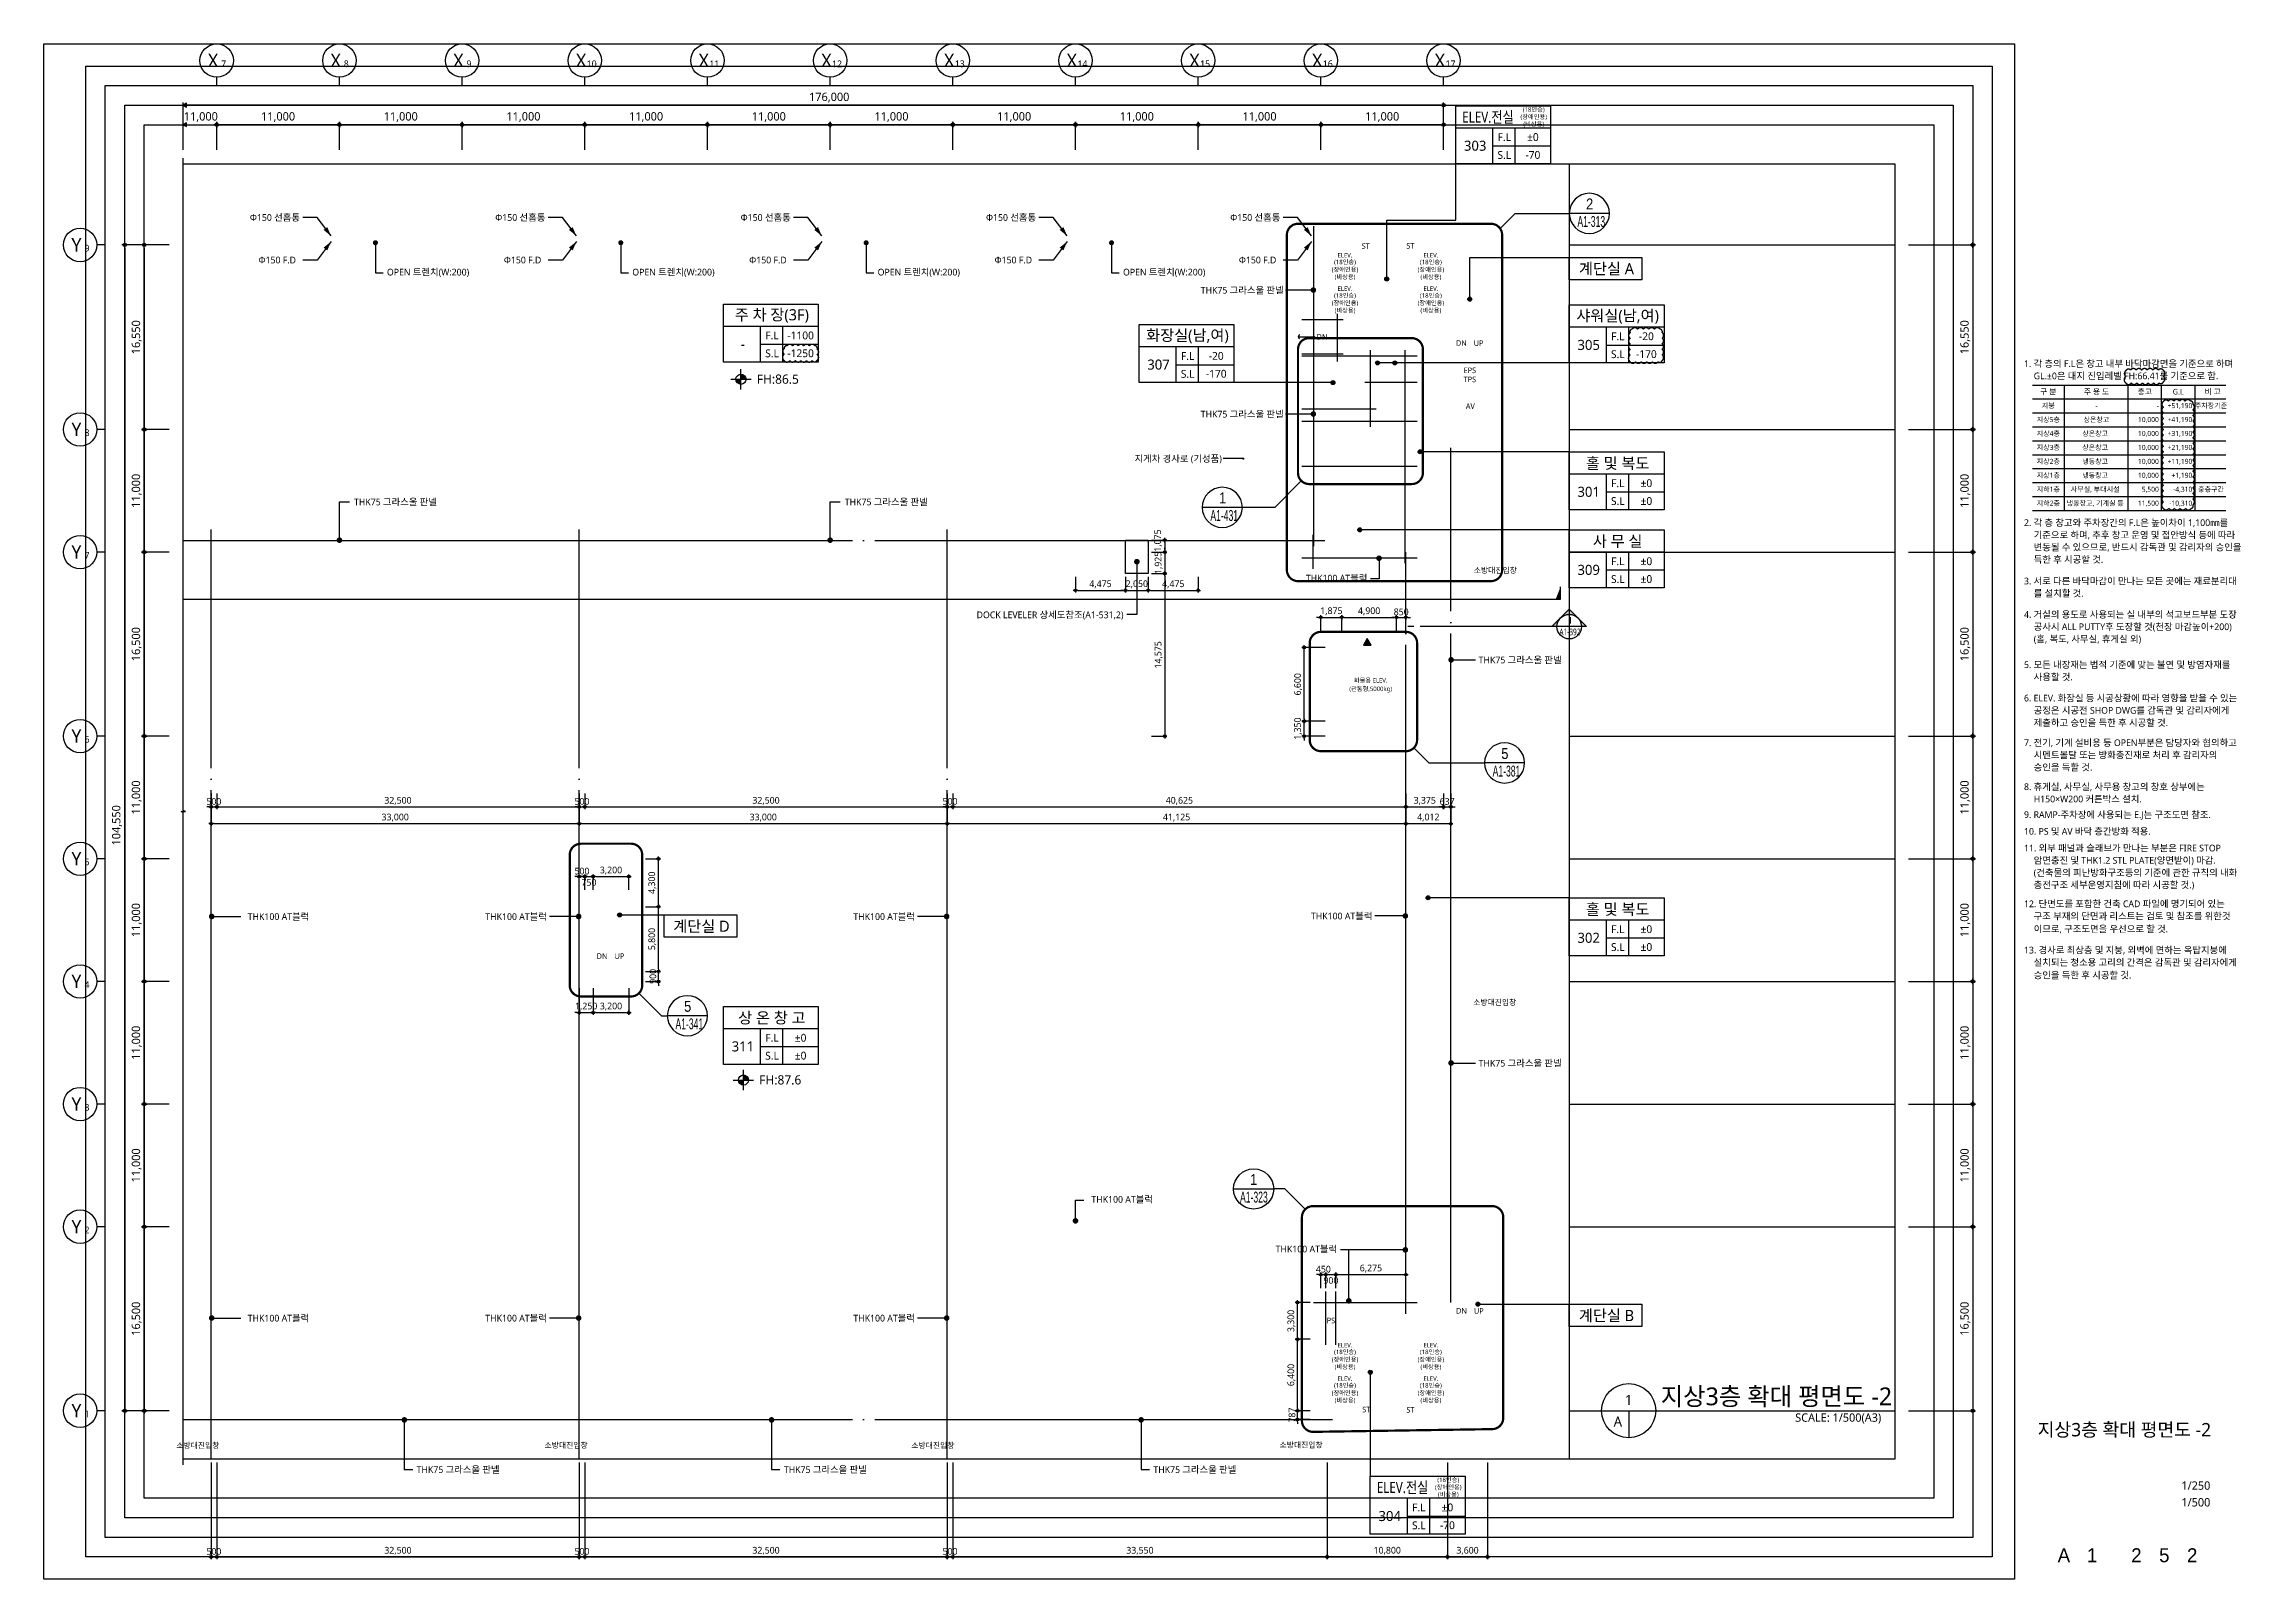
# Model space of a CAD drawing. Header units: millimetres. Extents: x 45782458 to 46215946, y 191740 to 1509539.
# Drawn here: x 46006272 to 46202835, y 623740 to 761440 of the extents above; entities that cross this region are included whole.
import ezdxf
from ezdxf.enums import TextEntityAlignment as Align

# ---------------------------------------------------------------- set-up
doc = ezdxf.new("R2010")
doc.units = ezdxf.units.MM
doc.header["$LTSCALE"] = 1000
doc.header["$MEASUREMENT"] = 0
doc.header["$PDSIZE"] = -10
for name, pattern in [('ACAD_ISO03W100', [30, 12, -18]), ('CEN', [62, 60, -1, 0, -1]), ('SYM$0$DASHDOT', [1, 0.5, -0.25, 0, -0.25])]:
    doc.linetypes.add(name, pattern=pattern)
doc.layers.get('0').update_dxf_attribs({"linetype": 'CONTINUOUS'})
doc.layers.get('Defpoints').update_dxf_attribs({"color": 171, "linetype": 'CONTINUOUS'})
for name, color, linetype in [('cen', 14, 'CONTINUOUS'), ('Center(AR)', 30, 'CEN'), ('DIM', 7, 'CONTINUOUS'), ('LED', 7, 'CONTINUOUS'), ('NDIM', 7, 'CONTINUOUS'), ('SYM', 7, 'CONTINUOUS'), ('SYM(AXIS)', 7, 'CONTINUOUS'), ('SYM(STAIR)', 251, 'CONTINUOUS'), ('SYMBOL', 7, 'CONTINUOUS'), ('TEXT', 3, 'CONTINUOUS'), ('TEXT(AXIS)', 2, 'CONTINUOUS'), ('TEXT(MIN)', 7, 'CONTINUOUS'), ('TEXT(노트)', 7, 'CONTINUOUS'), ('TEXT(실명)', 3, 'CONTINUOUS'), ('TEXT-TITLE', 6, 'CONTINUOUS'), ('TEXT-기입', 6, 'CONTINUOUS'), ('TITLE', 7, 'CONTINUOUS'), ('구간정리', 6, 'CONTINUOUS'), ('구간정리-TEXT', 3, 'CONTINUOUS')]:
    doc.layers.add(name, color=color, linetype=linetype)
doc.layers.add('VE변경사항적용-20220616', color=10, linetype='CONTINUOUS', plot=False)
doc.styles.add('CGS', font='cgse', dxfattribs={"bigfont": 'cgs'})
doc.styles.add('SYM$0$ARIAL', font='arial.ttf')
doc.styles.add('SYM$0$돋움', font='', dxfattribs={"width": 0.9})
doc.styles.add('TE', font='malgun_0.ttf')
doc.styles.add('궁서체', font='')
doc.styles.add('나눔바른고딕', font='NanumBarunGothic.ttf')
doc.styles.get('SYM$0$돋움').set_extended_font_data('Dotum')
doc.styles.get('궁서체').set_extended_font_data('GungsuhChe')
doc.dimstyles.new('BA', dxfattribs={"dimscale": 500, "dimtxt": 3, "dimasz": 1, "dimexe": 1, "dimexo": 5, "dimgap": 0.9, "dimtad": 1, "dimdec": 0, "dimdsep": 46, "dimlunit": 6, "dimtxsty": 'TE', "dimblk": 'DDD', "dimcen": 2.5, "dimclrd": 256, "dimclre": 256, "dimclrt": 3, "dimazin": 2, "dimtfac": 1, "dimtdec": 0, "dimtix": 1, "dimtmove": 2, "dimatfit": 3, "dimldrblk": 'DDD', "dimfxl": 1, "dimtolj": 1, "dimtzin": 0, "dimarcsym": 2})
doc.dimstyles.new('CPDIM1', dxfattribs={"dimtxt": 3, "dimasz": 2.5, "dimexe": 1.25, "dimexo": 5, "dimgap": 1.5, "dimtad": 1, "dimdec": 0, "dimzin": 1, "dimdsep": 46, "dimlunit": 6, "dimtxsty": '궁서체', "dimblk1": 'Z_DOT', "dimblk2": 'Z_DOT', "dimsah": 1, "dimcen": 2.5, "dimadec": 0, "dimazin": 0, "dimtfac": 1, "dimtdec": 0, "dimtix": 1, "dimtmove": 2, "dimatfit": 3, "dimldrblk": 'Z_DOT', "dimfxl": 1, "dimtolj": 1, "dimtzin": 1, "dimarcsym": 0})
doc.dimstyles.new('NDIM 1200', dxfattribs={"dimscale": 500, "dimtxt": 3, "dimasz": 1, "dimexe": 2, "dimexo": 2, "dimgap": 1, "dimtad": 1, "dimdec": 0, "dimdsep": 46, "dimtxsty": 'CGS', "dimblk": 'DOT0', "dimcen": 1, "dimdle": 8, "dimclrd": 2, "dimclre": 2, "dimclrt": 2, "dimadec": 0, "dimazin": 0, "dimtfac": 1, "dimtdec": 0, "dimtix": 1, "dimtmove": 2, "dimatfit": 3, "dimldrblk": 'DOT0', "dimfxl": 1, "dimtolj": 1, "dimtzin": 0, "dimlwd": -1, "dimlwe": -1, "dimarcsym": 0})

msp = doc.modelspace()

# ---------------------------------------------------------------- texts
at = {"layer": 'NDIM', "color": 3, "ltscale": 0.4, "char_height": 750, "attachment_point": 5, "style": 'TE'}
for s, insert in [('\\A1;176,000', (46076690.1, 756617.6)), ('\\A1;11,000', (46020347.4, 754867.6))]:
    msp.add_mtext(s, dxfattribs=dict(at, insert=insert))
at = {"layer": 'SYMBOL', "style": '나눔바른고딕'}
for s, p in [('FH:86.5', (46070196.4, 730955)), ('FH:87.6', (46070412.8, 668107.3))]:
    msp.add_text(s, height=825, dxfattribs=at).set_placement(p)
at = {"layer": 'TEXT', "style": '나눔바른고딕'}
msp.add_text('지상3층 확대 평면도 -2', height=1600, dxfattribs=at).set_placement((46151244.8, 639336.2))
for s, p in [('1', (46148368.5, 639821)), ('A', (46147398.8, 637881.6))]:
    msp.add_text(s, height=900, dxfattribs=at).set_placement(p, align=Align.MIDDLE)
msp.add_text('SCALE: 1/500(A3)', height=750, dxfattribs=at).set_placement((46171013.6, 638608.9), align=Align.TOP_RIGHT)
at = {"layer": 'TEXT(AXIS)', "style": '나눔바른고딕'}
for s, height, p in [('X', 1200, (46021443.2, 759950.1)), ('7', 600, (46022391.3, 759650.2)), ('X', 1200, (46032443.2, 759950.1)), ('8', 600, (46033391.3, 759650.2)), ('X', 1200, (46043443.2, 759950.1)), ('9', 600, (46044391.3, 759650.2)), ('X', 1200, (46054443.2, 759950.1)), ('10', 600, (46055391.3, 759650.2)), ('X', 1200, (46065443.2, 759950.1)), ('11', 600, (46066391.3, 759650.2)), ('X', 1200, (46076443.2, 759950.1)), ('12', 600, (46077391.3, 759650.2)), ('X', 1200, (46087443.2, 759950.1)), ('13', 600, (46088391.3, 759650.2)), ('X', 1200, (46098443.2, 759950.1)), ('14', 600, (46099391.3, 759650.2)), ('X', 1200, (46109443.2, 759950.1)), ('15', 600, (46110391.3, 759650.2)), ('X', 1200, (46120443.2, 759950.1)), ('16', 600, (46121391.3, 759650.2)), ('X', 1200, (46131443.2, 759950.1)), ('17', 600, (46132391.3, 759650.2)), ('Y', 1200, (46009193.2, 743411.3)), ('9', 600, (46010141.3, 743111.4)), ('Y', 1200, (46009193.2, 726861.3)), ('8', 600, (46010141.3, 726561.4)), ('Y', 1200, (46009193.2, 715861.3)), ('7', 600, (46010141.3, 715561.4)), ('Y', 1200, (46009193.2, 699361.3)), ('6', 600, (46010141.3, 699061.4)), ('Y', 1200, (46009193.2, 688361.3)), ('5', 600, (46010141.3, 688061.4)), ('Y', 1200, (46009193.2, 677361.3)), ('4', 600, (46010141.3, 677061.4)), ('Y', 1200, (46009193.2, 666361.3)), ('3', 600, (46010141.3, 666061.4)), ('Y', 1200, (46009193.2, 655361.3)), ('2', 600, (46010141.3, 655061.4)), ('Y', 1200, (46009193.2, 638861.3)), ('1', 600, (46010141.3, 638561.4))]:
    msp.add_text(s, height=height, dxfattribs=at).set_placement(p, align=Align.MIDDLE)
at = {"layer": 'TEXT(MIN)', "style": '나눔바른고딕'}
for s, p in [('(장애인용)', (46139855.8, 754699.4)), ('(18인승)', (46139855.8, 755349.4)), ('(비상용)', (46139855.8, 754049.4)), ('(장애인용)', (46132192.7, 631799.4)), ('(18인승)', (46132192.7, 632449.4)), ('(비상용)', (46132192.7, 631149.4))]:
    msp.add_text(s, height=400, dxfattribs=at).set_placement(p, align=Align.CENTER)
for s, p in [('Φ150 선홈통', (46029237.6, 745866.5)), ('Φ150 선홈통', (46051237.6, 745866.5)), ('Φ150 선홈통', (46073237.6, 745866.5)), ('Φ150 선홈통', (46095237.6, 745866.5)), ('Φ150 선홈통', (46117137.6, 745866.5)), ('THK75 그라스울 판넬', (46117433.7, 739343.9)), ('THK75 그라스울 판넬', (46117433.7, 728227.1)), ('지게차 경사로 (기성품)', (46111895.7, 724238.8)), ('THK75 그라스울 판넬', (46041518.9, 720352.4)), ('THK75 그라스울 판넬', (46085518.9, 720352.4)), ('THK100 AT블럭', (46124943.3, 713520.5)), ('DOCK LEVELER 상세도참조(A1-531,2)', (46103077, 710227.9)), ('THK75 그라스울 판넬', (46142352.7, 706180.3)), ('THK100 AT블럭', (46030071.5, 683163)), ('THK100 AT블럭', (46051374.1, 683163)), ('THK100 AT블럭', (46084374.1, 683163)), ('THK100 AT블럭', (46125399.1, 683213)), ('THK75 그라스울 판넬', (46142352.7, 670017.6)), ('THK100 AT블럭', (46105714.8, 657801.8)), ('THK100 AT블럭', (46122233.4, 653347.2)), ('THK100 AT블럭', (46030071.5, 647149.2)), ('THK100 AT블럭', (46051374.1, 647149.2)), ('THK100 AT블럭', (46084374.1, 647149.2)), ('THK75 그라스울 판넬', (46047128, 633572.3)), ('THK75 그라스울 판넬', (46080056.4, 633572.3)), ('THK75 그라스울 판넬', (46113189.2, 633572.3))]:
    msp.add_text(s, height=600, dxfattribs=at).set_placement(p, align=Align.MIDDLE_RIGHT)
for s, p in [('ST', (46124788.7, 743302.7)), ('ST', (46128792.6, 743327.7)), ('DN', (46120874.2, 735160.6)), ('DN', (46133363.2, 734605.3)), ('UP', (46134913.2, 734586.7)), ('TPS', (46134130.9, 731346)), ('EPS', (46134130.9, 732157.5)), ('AV', (46134169.8, 728944.3)), ('DN', (46056324.3, 679619.8)), ('UP', (46057874.3, 679619.8)), ('PS', (46121673, 646942.5)), ('DN', (46133379, 647812.6)), ('UP', (46134929, 647797.7)), ('ST', (46124846.2, 638953.3)), ('ST', (46128799.1, 638928.3))]:
    msp.add_text(s, height=500, dxfattribs=at).set_placement(p, align=Align.MIDDLE_CENTER)
for s, height, p in [('Φ150 F.D', 600, (46025518.6, 742048.6)), ('OPEN 트렌치(W:200)', 600, (46037033.7, 740964.1)), ('Φ150 F.D', 600, (46047518.6, 742048.6)), ('OPEN 트렌치(W:200)', 600, (46059033.7, 740964.1)), ('Φ150 F.D', 600, (46069518.6, 742048.6)), ('OPEN 트렌치(W:200)', 600, (46081033.7, 740964.1)), ('Φ150 F.D', 600, (46091518.6, 742048.6)), ('OPEN 트렌치(W:200)', 600, (46103033.7, 740964.1)), ('Φ150 F.D', 600, (46113418.6, 742048.6)), ('소방대진입창', 500, (46134479.5, 714225.4, 0)), ('소방대진입창', 500, (46134479.5, 714225.4, 0)), ('소방대진입창', 500, (46134426.7, 675477.2, 0)), ('소방대진입창', 500, (46134426.7, 675477.2, 0)), ('소방대진입창', 500, (46018149.2, 635729, 0)), ('소방대진입창', 500, (46018149.2, 635729, 0)), ('소방대진입창', 500, (46051168.5, 635755.3, 0)), ('소방대진입창', 500, (46051168.5, 635755.3, 0)), ('소방대진입창', 500, (46084052.5, 635729.1, 0)), ('소방대진입창', 500, (46084052.5, 635729.1, 0)), ('소방대진입창', 500, (46117067.1, 635785, 0)), ('소방대진입창', 500, (46117067.1, 635785, 0))]:
    msp.add_text(s, height=height, dxfattribs=at).set_placement(p, align=Align.MIDDLE_LEFT)
at = {"layer": 'TEXT(노트)', "style": '나눔바른고딕'}
for s, p in [('(장애인용)', (46122934.7, 741188.1)), ('(18인승)', (46122934.7, 741860.1)), ('ELEV.', (46122934.7, 742474.5)), ('(장애인용)', (46130634.7, 741188.1)), ('(18인승)', (46130634.7, 741860.1)), ('ELEV.', (46130634.7, 742474.5)), ('(18인승)', (46122934.7, 738860.1)), ('(비상용)', (46122934.7, 740527.1)), ('ELEV.', (46122934.7, 739474.5)), ('(18인승)', (46130634.7, 738860.1)), ('(비상용)', (46130634.7, 740527.1)), ('ELEV.', (46130634.7, 739474.5)), ('(장애인용)', (46122934.7, 738188.1)), ('(비상용)', (46122934.7, 737527.1)), ('(장애인용)', (46130634.7, 738188.1)), ('(비상용)', (46130634.7, 737527.1)), ('(관통형,5000kg)', (46125236.1, 703561.8)), ('화물용 ELEV.', (46125236.1, 704365.2)), ('ELEV.', (46122934.7, 644724.5)), ('ELEV.', (46130634.7, 644724.5)), ('(장애인용)', (46122934.7, 643438.1)), ('(18인승)', (46122934.7, 644110.1)), ('(비상용)', (46122934.7, 642777.1)), ('(장애인용)', (46130634.7, 643438.1)), ('(18인승)', (46130634.7, 644110.1)), ('(비상용)', (46130634.7, 642777.1)), ('(18인승)', (46122934.7, 641110.1)), ('ELEV.', (46122934.7, 641724.5)), ('(18인승)', (46130634.7, 641110.1)), ('ELEV.', (46130634.7, 641724.5)), ('(장애인용)', (46122934.7, 640438.1)), ('(비상용)', (46122934.7, 639777.1)), ('(장애인용)', (46130634.7, 640438.1)), ('(비상용)', (46130634.7, 639777.1))]:
    msp.add_text(s, height=400, dxfattribs=at).set_placement(p, align=Align.MIDDLE)
msp.add_text('1', height=600, dxfattribs=at).set_placement((46142908.9, 709425.7))
at = {"layer": 'TEXT(노트)', "style": '나눔바른고딕', "width": 0.6}
msp.add_text('A1-392', height=600, dxfattribs=at).set_placement((46142157.2, 708395.3))
at = {"layer": 'TEXT(실명)', "style": '나눔바른고딕', "width": 0.8}
for p in [(46135754.9, 754884.3), (46128091.8, 631984.3)]:
    msp.add_text('ELEV.전실', height=1000, dxfattribs=at).set_placement(p, align=Align.MIDDLE)
at = {"layer": 'TEXT(실명)', "style": '나눔바른고딕'}
for s, p in [('계단실 A', (46146379.9, 741280.1)), ('주 차 장(3F)', (46071547.6, 737094.9)), ('샤워실(남,여)', (46147379.9, 737020.5)), ('화장실(남,여)', (46108810, 735256)), ('홀 및 복도', (46147379.9, 723845.5)), ('사 무 실', (46147379.9, 716845.5)), ('홀 및 복도', (46147379.9, 683845.5)), ('계단실 D', (46065235, 682310.5)), ('상 온 창 고', (46071547.6, 674103.4)), ('계단실 B', (46146379.9, 647399.3))]:
    msp.add_text(s, height=1000, dxfattribs=at).set_placement(p, align=Align.MIDDLE)
at = {"layer": 'TEXT-TITLE', "style": '나눔바른고딕'}
msp.add_text('지상3층 확대 평면도 -2', height=1200, dxfattribs=at).set_placement((46192814.3, 636548), align=Align.CENTER)
at = {"layer": 'TEXT-기입', "style": '나눔바른고딕'}
for s, height, p in [('±0', 700, (46139781.2, 753078)), ('303', 900, (46134606.4, 752303.5)), ('-70', 700, (46139781.2, 751478)), ('-1100', 700, (46074125.9, 735288.7)), ('-20', 700, (46149958.3, 735214.2)), ('-', 900, (46068951.1, 734514.1)), ('-1250', 700, (46074125.9, 733688.7)), ('-20', 700, (46111388.4, 733449.8)), ('305', 900, (46144783.5, 734439.7)), ('-170', 700, (46149958.3, 733614.2)), ('307', 900, (46106213.6, 732675.2)), ('-170', 700, (46111388.4, 731849.8)), ('301', 900, (46144783.5, 721264.7)), ('±0', 700, (46149958.3, 722039.2)), ('±0', 700, (46149958.3, 720439.2)), ('309', 900, (46144783.5, 714264.7)), ('±0', 700, (46149958.3, 715039.2)), ('±0', 700, (46149958.3, 713439.2)), ('±0', 700, (46149958.3, 682039.2)), ('302', 900, (46144783.5, 681264.7)), ('±0', 700, (46149958.3, 680439.2)), ('±0', 700, (46074125.9, 672297.2)), ('311', 900, (46068951.1, 671522.6)), ('±0', 700, (46074125.9, 670697.2)), ('304', 900, (46126943.3, 629403.5)), ('±0', 700, (46132118.1, 630178)), ('-70', 700, (46132118.1, 628578))]:
    msp.add_text(s, height=height, dxfattribs=at).set_placement(p, align=Align.MIDDLE)
for s, p in [('1/250', (46197923.2, 631534.9)), ('1/500', (46197923.2, 630034.9))]:
    msp.add_text(s, height=750, dxfattribs=at).set_placement(p, align=Align.BOTTOM_LEFT)
at = {"layer": 'TEXT-기입', "style": 'CGS'}
for s, p in [('A', (46187391.7, 625884.9)), ('1', (46189923.1, 625884.9)), ('2', (46193891.7, 625884.9)), ('5', (46196391.7, 625884.9)), ('2', (46198891.7, 625884.9))]:
    msp.add_text(s, height=1250, dxfattribs=at).set_placement(p, align=Align.MIDDLE_CENTER)

# ---------------------------------------------------------------- blocks, each defined once
blk = doc.blocks.new('DDD')
at = {"layer": 'DIM', "color": 0}
for p, q in [((-1, 0), (1, 0)), ((0, -1), (0, 1))]:
    blk.add_line(p, q, dxfattribs=at)
for radius in [0.6, 0.3]:
    blk.add_circle((0, 0), radius, dxfattribs=at)
blk = doc.blocks.new('*D359')
at = {"layer": 'Defpoints', "color": 0, "ltscale": 0.4, "transparency": 16777216}
for p in [(46021772, 754190), (46021772, 750690), (46032772, 750690)]:
    blk.add_point(p, dxfattribs=at)
at = {"layer": 'NDIM', "lineweight": -2, "ltscale": 0.4, "transparency": 16777216}
for p, q in [((46021772, 751940), (46021772, 754440)), ((46032522, 754190), (46022022, 754190)), ((46032772, 751940), (46032772, 754440))]:
    blk.add_line(p, q, dxfattribs=at)
at = {"layer": 'NDIM', "lineweight": -2, "ltscale": 0.4, "transparency": 16777216, "xscale": 250, "yscale": 250, "zscale": 250, "rotation": 180}
blk.add_blockref('DDD', (46021772, 754190), dxfattribs=at)
at = {"layer": 'NDIM', "lineweight": -2, "ltscale": 0.4, "transparency": 16777216, "xscale": 250, "yscale": 250, "zscale": 250}
blk.add_blockref('DDD', (46032772, 754190), dxfattribs=at)
at = {"layer": 'NDIM', "color": 3, "ltscale": 0.4, "transparency": 16777216, "insert": (46027272, 754868), "char_height": 750, "attachment_point": 5, "style": 'TE'}
blk.add_mtext('\\A1;11,000', dxfattribs=at)
blk = doc.blocks.new('A$C2F20087E')
at = {"layer": 'SYM(AXIS)'}
blk.add_line((600, 0), (600, 300), dxfattribs=at)
blk.add_circle((600, 900), 600, dxfattribs=at)
blk = doc.blocks.new('*D360')
at = {"layer": 'Defpoints', "color": 0, "ltscale": 0.4, "transparency": 16777216}
for p in [(46032772, 754190), (46032772, 750690), (46043772, 750690)]:
    blk.add_point(p, dxfattribs=at)
at = {"layer": 'NDIM', "lineweight": -2, "ltscale": 0.4, "transparency": 16777216}
for p, q in [((46032772, 751940), (46032772, 754440)), ((46043522, 754190), (46033022, 754190)), ((46043772, 751940), (46043772, 754440))]:
    blk.add_line(p, q, dxfattribs=at)
at = {"layer": 'NDIM', "lineweight": -2, "ltscale": 0.4, "transparency": 16777216, "xscale": 250, "yscale": 250, "zscale": 250, "rotation": 180}
blk.add_blockref('DDD', (46032772, 754190), dxfattribs=at)
at = {"layer": 'NDIM', "lineweight": -2, "ltscale": 0.4, "transparency": 16777216, "xscale": 250, "yscale": 250, "zscale": 250}
blk.add_blockref('DDD', (46043772, 754190), dxfattribs=at)
at = {"layer": 'NDIM', "color": 3, "ltscale": 0.4, "transparency": 16777216, "insert": (46038272, 754868), "char_height": 750, "attachment_point": 5, "style": 'TE'}
blk.add_mtext('\\A1;11,000', dxfattribs=at)
blk = doc.blocks.new('*D361')
at = {"layer": 'Defpoints', "color": 0, "ltscale": 0.4, "transparency": 16777216}
for p in [(46043772, 754190), (46043772, 750690), (46054772, 750690)]:
    blk.add_point(p, dxfattribs=at)
at = {"layer": 'NDIM', "lineweight": -2, "ltscale": 0.4, "transparency": 16777216}
for p, q in [((46043772, 751940), (46043772, 754440)), ((46054522, 754190), (46044022, 754190)), ((46054772, 751940), (46054772, 754440))]:
    blk.add_line(p, q, dxfattribs=at)
at = {"layer": 'NDIM', "lineweight": -2, "ltscale": 0.4, "transparency": 16777216, "xscale": 250, "yscale": 250, "zscale": 250, "rotation": 180}
blk.add_blockref('DDD', (46043772, 754190), dxfattribs=at)
at = {"layer": 'NDIM', "lineweight": -2, "ltscale": 0.4, "transparency": 16777216, "xscale": 250, "yscale": 250, "zscale": 250}
blk.add_blockref('DDD', (46054772, 754190), dxfattribs=at)
at = {"layer": 'NDIM', "color": 3, "ltscale": 0.4, "transparency": 16777216, "insert": (46049272, 754868), "char_height": 750, "attachment_point": 5, "style": 'TE'}
blk.add_mtext('\\A1;11,000', dxfattribs=at)
blk = doc.blocks.new('*D362')
at = {"layer": 'Defpoints', "color": 0, "ltscale": 0.4, "transparency": 16777216}
for p in [(46054772, 754190), (46054772, 750690), (46065772, 750690)]:
    blk.add_point(p, dxfattribs=at)
at = {"layer": 'NDIM', "lineweight": -2, "ltscale": 0.4, "transparency": 16777216}
for p, q in [((46054772, 751940), (46054772, 754440)), ((46065522, 754190), (46055022, 754190)), ((46065772, 751940), (46065772, 754440))]:
    blk.add_line(p, q, dxfattribs=at)
at = {"layer": 'NDIM', "lineweight": -2, "ltscale": 0.4, "transparency": 16777216, "xscale": 250, "yscale": 250, "zscale": 250, "rotation": 180}
blk.add_blockref('DDD', (46054772, 754190), dxfattribs=at)
at = {"layer": 'NDIM', "lineweight": -2, "ltscale": 0.4, "transparency": 16777216, "xscale": 250, "yscale": 250, "zscale": 250}
blk.add_blockref('DDD', (46065772, 754190), dxfattribs=at)
at = {"layer": 'NDIM', "color": 3, "ltscale": 0.4, "transparency": 16777216, "insert": (46060272, 754868), "char_height": 750, "attachment_point": 5, "style": 'TE'}
blk.add_mtext('\\A1;11,000', dxfattribs=at)
blk = doc.blocks.new('*D363')
at = {"layer": 'Defpoints', "color": 0, "ltscale": 0.4, "transparency": 16777216}
for p in [(46065772, 754190), (46065772, 750690), (46076772, 750690)]:
    blk.add_point(p, dxfattribs=at)
at = {"layer": 'NDIM', "lineweight": -2, "ltscale": 0.4, "transparency": 16777216}
for p, q in [((46065772, 751940), (46065772, 754440)), ((46076522, 754190), (46066022, 754190)), ((46076772, 751940), (46076772, 754440))]:
    blk.add_line(p, q, dxfattribs=at)
at = {"layer": 'NDIM', "lineweight": -2, "ltscale": 0.4, "transparency": 16777216, "xscale": 250, "yscale": 250, "zscale": 250, "rotation": 180}
blk.add_blockref('DDD', (46065772, 754190), dxfattribs=at)
at = {"layer": 'NDIM', "lineweight": -2, "ltscale": 0.4, "transparency": 16777216, "xscale": 250, "yscale": 250, "zscale": 250}
blk.add_blockref('DDD', (46076772, 754190), dxfattribs=at)
at = {"layer": 'NDIM', "color": 3, "ltscale": 0.4, "transparency": 16777216, "insert": (46071272, 754868), "char_height": 750, "attachment_point": 5, "style": 'TE'}
blk.add_mtext('\\A1;11,000', dxfattribs=at)
blk = doc.blocks.new('*D364')
at = {"layer": 'Defpoints', "color": 0, "ltscale": 0.4, "transparency": 16777216}
for p in [(46076772, 754190), (46076772, 750690), (46087772, 750690)]:
    blk.add_point(p, dxfattribs=at)
at = {"layer": 'NDIM', "lineweight": -2, "ltscale": 0.4, "transparency": 16777216}
for p, q in [((46076772, 751940), (46076772, 754440)), ((46087522, 754190), (46077022, 754190)), ((46087772, 751940), (46087772, 754440))]:
    blk.add_line(p, q, dxfattribs=at)
at = {"layer": 'NDIM', "lineweight": -2, "ltscale": 0.4, "transparency": 16777216, "xscale": 250, "yscale": 250, "zscale": 250, "rotation": 180}
blk.add_blockref('DDD', (46076772, 754190), dxfattribs=at)
at = {"layer": 'NDIM', "lineweight": -2, "ltscale": 0.4, "transparency": 16777216, "xscale": 250, "yscale": 250, "zscale": 250}
blk.add_blockref('DDD', (46087772, 754190), dxfattribs=at)
at = {"layer": 'NDIM', "color": 3, "ltscale": 0.4, "transparency": 16777216, "insert": (46082272, 754868), "char_height": 750, "attachment_point": 5, "style": 'TE'}
blk.add_mtext('\\A1;11,000', dxfattribs=at)
blk = doc.blocks.new('*D365')
at = {"layer": 'Defpoints', "color": 0, "ltscale": 0.4, "transparency": 16777216}
for p in [(46087772, 754190), (46087772, 750690), (46098772, 750690)]:
    blk.add_point(p, dxfattribs=at)
at = {"layer": 'NDIM', "lineweight": -2, "ltscale": 0.4, "transparency": 16777216}
for p, q in [((46087772, 751940), (46087772, 754440)), ((46098522, 754190), (46088022, 754190)), ((46098772, 751940), (46098772, 754440))]:
    blk.add_line(p, q, dxfattribs=at)
at = {"layer": 'NDIM', "lineweight": -2, "ltscale": 0.4, "transparency": 16777216, "xscale": 250, "yscale": 250, "zscale": 250, "rotation": 180}
blk.add_blockref('DDD', (46087772, 754190), dxfattribs=at)
at = {"layer": 'NDIM', "lineweight": -2, "ltscale": 0.4, "transparency": 16777216, "xscale": 250, "yscale": 250, "zscale": 250}
blk.add_blockref('DDD', (46098772, 754190), dxfattribs=at)
at = {"layer": 'NDIM', "color": 3, "ltscale": 0.4, "transparency": 16777216, "insert": (46093272, 754868), "char_height": 750, "attachment_point": 5, "style": 'TE'}
blk.add_mtext('\\A1;11,000', dxfattribs=at)
blk = doc.blocks.new('*D366')
at = {"layer": 'Defpoints', "color": 0, "ltscale": 0.4, "transparency": 16777216}
for p in [(46098772, 754190), (46098772, 750690), (46109772, 750690)]:
    blk.add_point(p, dxfattribs=at)
at = {"layer": 'NDIM', "lineweight": -2, "ltscale": 0.4, "transparency": 16777216}
for p, q in [((46098772, 751940), (46098772, 754440)), ((46109522, 754190), (46099022, 754190)), ((46109772, 751940), (46109772, 754440))]:
    blk.add_line(p, q, dxfattribs=at)
at = {"layer": 'NDIM', "lineweight": -2, "ltscale": 0.4, "transparency": 16777216, "xscale": 250, "yscale": 250, "zscale": 250, "rotation": 180}
blk.add_blockref('DDD', (46098772, 754190), dxfattribs=at)
at = {"layer": 'NDIM', "lineweight": -2, "ltscale": 0.4, "transparency": 16777216, "xscale": 250, "yscale": 250, "zscale": 250}
blk.add_blockref('DDD', (46109772, 754190), dxfattribs=at)
at = {"layer": 'NDIM', "color": 3, "ltscale": 0.4, "transparency": 16777216, "insert": (46104272, 754868), "char_height": 750, "attachment_point": 5, "style": 'TE'}
blk.add_mtext('\\A1;11,000', dxfattribs=at)
blk = doc.blocks.new('*D367')
at = {"layer": 'Defpoints', "color": 0, "ltscale": 0.4, "transparency": 16777216}
for p in [(46109772, 754190), (46109772, 750690), (46120772, 750690)]:
    blk.add_point(p, dxfattribs=at)
at = {"layer": 'NDIM', "lineweight": -2, "ltscale": 0.4, "transparency": 16777216}
for p, q in [((46109772, 751940), (46109772, 754440)), ((46120522, 754190), (46110022, 754190)), ((46120772, 751940), (46120772, 754440))]:
    blk.add_line(p, q, dxfattribs=at)
at = {"layer": 'NDIM', "lineweight": -2, "ltscale": 0.4, "transparency": 16777216, "xscale": 250, "yscale": 250, "zscale": 250, "rotation": 180}
blk.add_blockref('DDD', (46109772, 754190), dxfattribs=at)
at = {"layer": 'NDIM', "lineweight": -2, "ltscale": 0.4, "transparency": 16777216, "xscale": 250, "yscale": 250, "zscale": 250}
blk.add_blockref('DDD', (46120772, 754190), dxfattribs=at)
at = {"layer": 'NDIM', "color": 3, "ltscale": 0.4, "transparency": 16777216, "insert": (46115272, 754868), "char_height": 750, "attachment_point": 5, "style": 'TE'}
blk.add_mtext('\\A1;11,000', dxfattribs=at)
blk = doc.blocks.new('*D368')
at = {"layer": 'Defpoints', "color": 0, "ltscale": 0.4, "transparency": 16777216}
for p in [(46120772, 754190), (46120772, 750690), (46131772, 750690)]:
    blk.add_point(p, dxfattribs=at)
at = {"layer": 'NDIM', "lineweight": -2, "ltscale": 0.4, "transparency": 16777216}
for p, q in [((46120772, 751940), (46120772, 754440)), ((46131522, 754190), (46121022, 754190)), ((46131772, 751940), (46131772, 754440))]:
    blk.add_line(p, q, dxfattribs=at)
at = {"layer": 'NDIM', "lineweight": -2, "ltscale": 0.4, "transparency": 16777216, "xscale": 250, "yscale": 250, "zscale": 250, "rotation": 180}
blk.add_blockref('DDD', (46120772, 754190), dxfattribs=at)
at = {"layer": 'NDIM', "lineweight": -2, "ltscale": 0.4, "transparency": 16777216, "xscale": 250, "yscale": 250, "zscale": 250}
blk.add_blockref('DDD', (46131772, 754190), dxfattribs=at)
at = {"layer": 'NDIM', "color": 3, "ltscale": 0.4, "transparency": 16777216, "insert": (46126272, 754868), "char_height": 750, "attachment_point": 5, "style": 'TE'}
blk.add_mtext('\\A1;11,000', dxfattribs=at)
blk = doc.blocks.new('*D369')
at = {"layer": 'Defpoints', "color": 0, "ltscale": 0.4, "transparency": 16777216}
for p in [(46018772, 655351), (46015272, 638851), (46018772, 638851)]:
    blk.add_point(p, dxfattribs=at)
at = {"layer": 'NDIM', "lineweight": -2, "ltscale": 0.4, "transparency": 16777216}
for p, q in [((46017522, 655351), (46015022, 655351)), ((46015272, 655101), (46015272, 639101)), ((46017522, 638851), (46015022, 638851))]:
    blk.add_line(p, q, dxfattribs=at)
at = {"layer": 'NDIM', "lineweight": -2, "ltscale": 0.4, "transparency": 16777216, "xscale": 250, "yscale": 250, "zscale": 250}
for p, rotation in [((46015272, 655351), 90), ((46015272, 638851), 270)]:
    blk.add_blockref('DDD', p, dxfattribs=dict(at, rotation=rotation))
at = {"layer": 'NDIM', "color": 3, "ltscale": 0.4, "transparency": 16777216, "insert": (46014595, 647101), "char_height": 750, "attachment_point": 5, "rotation": 90, "style": 'TE'}
blk.add_mtext('\\A1;16,500', dxfattribs=at)
blk = doc.blocks.new('*D370')
at = {"layer": 'Defpoints', "color": 0, "ltscale": 0.4, "transparency": 16777216}
for p in [(46018772, 666351), (46015272, 655351), (46018772, 655351)]:
    blk.add_point(p, dxfattribs=at)
at = {"layer": 'NDIM', "lineweight": -2, "ltscale": 0.4, "transparency": 16777216}
for p, q in [((46017522, 666351), (46015022, 666351)), ((46015272, 666101), (46015272, 655601)), ((46017522, 655351), (46015022, 655351))]:
    blk.add_line(p, q, dxfattribs=at)
at = {"layer": 'NDIM', "lineweight": -2, "ltscale": 0.4, "transparency": 16777216, "xscale": 250, "yscale": 250, "zscale": 250}
for p, rotation in [((46015272, 666351), 90), ((46015272, 655351), 270)]:
    blk.add_blockref('DDD', p, dxfattribs=dict(at, rotation=rotation))
at = {"layer": 'NDIM', "color": 3, "ltscale": 0.4, "transparency": 16777216, "insert": (46014595, 660851), "char_height": 750, "attachment_point": 5, "rotation": 90, "style": 'TE'}
blk.add_mtext('\\A1;11,000', dxfattribs=at)
blk = doc.blocks.new('*D371')
at = {"layer": 'Defpoints', "color": 0, "ltscale": 0.4, "transparency": 16777216}
for p in [(46018772, 677351), (46015272, 666351), (46018772, 666351)]:
    blk.add_point(p, dxfattribs=at)
at = {"layer": 'NDIM', "lineweight": -2, "ltscale": 0.4, "transparency": 16777216}
for p, q in [((46017522, 677351), (46015022, 677351)), ((46015272, 677101), (46015272, 666601)), ((46017522, 666351), (46015022, 666351))]:
    blk.add_line(p, q, dxfattribs=at)
at = {"layer": 'NDIM', "lineweight": -2, "ltscale": 0.4, "transparency": 16777216, "xscale": 250, "yscale": 250, "zscale": 250}
for p, rotation in [((46015272, 677351), 90), ((46015272, 666351), 270)]:
    blk.add_blockref('DDD', p, dxfattribs=dict(at, rotation=rotation))
at = {"layer": 'NDIM', "color": 3, "ltscale": 0.4, "transparency": 16777216, "insert": (46014595, 671851), "char_height": 750, "attachment_point": 5, "rotation": 90, "style": 'TE'}
blk.add_mtext('\\A1;11,000', dxfattribs=at)
blk = doc.blocks.new('*D372')
at = {"layer": 'Defpoints', "color": 0, "ltscale": 0.4, "transparency": 16777216}
for p in [(46018772, 688351), (46015272, 677351), (46018772, 677351)]:
    blk.add_point(p, dxfattribs=at)
at = {"layer": 'NDIM', "lineweight": -2, "ltscale": 0.4, "transparency": 16777216}
for p, q in [((46017522, 688351), (46015022, 688351)), ((46015272, 688101), (46015272, 677601)), ((46017522, 677351), (46015022, 677351))]:
    blk.add_line(p, q, dxfattribs=at)
at = {"layer": 'NDIM', "lineweight": -2, "ltscale": 0.4, "transparency": 16777216, "xscale": 250, "yscale": 250, "zscale": 250}
for p, rotation in [((46015272, 688351), 90), ((46015272, 677351), 270)]:
    blk.add_blockref('DDD', p, dxfattribs=dict(at, rotation=rotation))
at = {"layer": 'NDIM', "color": 3, "ltscale": 0.4, "transparency": 16777216, "insert": (46014595, 682851), "char_height": 750, "attachment_point": 5, "rotation": 90, "style": 'TE'}
blk.add_mtext('\\A1;11,000', dxfattribs=at)
blk = doc.blocks.new('*D373')
at = {"layer": 'Defpoints', "color": 0, "ltscale": 0.4, "transparency": 16777216}
for p in [(46018772, 699351), (46015272, 688351), (46018772, 688351)]:
    blk.add_point(p, dxfattribs=at)
at = {"layer": 'NDIM', "lineweight": -2, "ltscale": 0.4, "transparency": 16777216}
for p, q in [((46017522, 699351), (46015022, 699351)), ((46015272, 699101), (46015272, 688601)), ((46017522, 688351), (46015022, 688351))]:
    blk.add_line(p, q, dxfattribs=at)
at = {"layer": 'NDIM', "lineweight": -2, "ltscale": 0.4, "transparency": 16777216, "xscale": 250, "yscale": 250, "zscale": 250}
for p, rotation in [((46015272, 699351), 90), ((46015272, 688351), 270)]:
    blk.add_blockref('DDD', p, dxfattribs=dict(at, rotation=rotation))
at = {"layer": 'NDIM', "color": 3, "ltscale": 0.4, "transparency": 16777216, "insert": (46014595, 693851), "char_height": 750, "attachment_point": 5, "rotation": 90, "style": 'TE'}
blk.add_mtext('\\A1;11,000', dxfattribs=at)
blk = doc.blocks.new('*D374')
at = {"layer": 'Defpoints', "color": 0, "ltscale": 0.4, "transparency": 16777216}
for p in [(46018772, 715851), (46015272, 699351), (46018772, 699351)]:
    blk.add_point(p, dxfattribs=at)
at = {"layer": 'NDIM', "lineweight": -2, "ltscale": 0.4, "transparency": 16777216}
for p, q in [((46017522, 715851), (46015022, 715851)), ((46015272, 715601), (46015272, 699601)), ((46017522, 699351), (46015022, 699351))]:
    blk.add_line(p, q, dxfattribs=at)
at = {"layer": 'NDIM', "lineweight": -2, "ltscale": 0.4, "transparency": 16777216, "xscale": 250, "yscale": 250, "zscale": 250}
for p, rotation in [((46015272, 715851), 90), ((46015272, 699351), 270)]:
    blk.add_blockref('DDD', p, dxfattribs=dict(at, rotation=rotation))
at = {"layer": 'NDIM', "color": 3, "ltscale": 0.4, "transparency": 16777216, "insert": (46014595, 707601), "char_height": 750, "attachment_point": 5, "rotation": 90, "style": 'TE'}
blk.add_mtext('\\A1;16,500', dxfattribs=at)
blk = doc.blocks.new('*D375')
at = {"layer": 'Defpoints', "color": 0, "ltscale": 0.4, "transparency": 16777216}
for p in [(46018772, 726851), (46015272, 715851), (46018772, 715851)]:
    blk.add_point(p, dxfattribs=at)
at = {"layer": 'NDIM', "lineweight": -2, "ltscale": 0.4, "transparency": 16777216}
for p, q in [((46017522, 726851), (46015022, 726851)), ((46015272, 726601), (46015272, 716101)), ((46017522, 715851), (46015022, 715851))]:
    blk.add_line(p, q, dxfattribs=at)
at = {"layer": 'NDIM', "lineweight": -2, "ltscale": 0.4, "transparency": 16777216, "xscale": 250, "yscale": 250, "zscale": 250}
for p, rotation in [((46015272, 726851), 90), ((46015272, 715851), 270)]:
    blk.add_blockref('DDD', p, dxfattribs=dict(at, rotation=rotation))
at = {"layer": 'NDIM', "color": 3, "ltscale": 0.4, "transparency": 16777216, "insert": (46014595, 721351), "char_height": 750, "attachment_point": 5, "rotation": 90, "style": 'TE'}
blk.add_mtext('\\A1;11,000', dxfattribs=at)
blk = doc.blocks.new('*D376')
at = {"layer": 'Defpoints', "color": 0, "ltscale": 0.4, "transparency": 16777216}
for p in [(46018772, 743401), (46015272, 726851), (46018772, 726851)]:
    blk.add_point(p, dxfattribs=at)
at = {"layer": 'NDIM', "lineweight": -2, "ltscale": 0.4, "transparency": 16777216}
for p, q in [((46017522, 743401), (46015022, 743401)), ((46015272, 743151), (46015272, 727101)), ((46017522, 726851), (46015022, 726851))]:
    blk.add_line(p, q, dxfattribs=at)
at = {"layer": 'NDIM', "lineweight": -2, "ltscale": 0.4, "transparency": 16777216, "xscale": 250, "yscale": 250, "zscale": 250}
for p, rotation in [((46015272, 743401), 90), ((46015272, 726851), 270)]:
    blk.add_blockref('DDD', p, dxfattribs=dict(at, rotation=rotation))
at = {"layer": 'NDIM', "color": 3, "ltscale": 0.4, "transparency": 16777216, "insert": (46014595, 735126), "char_height": 750, "attachment_point": 5, "rotation": 90, "style": 'TE'}
blk.add_mtext('\\A1;16,550', dxfattribs=at)
blk = doc.blocks.new('*D377')
at = {"layer": 'Defpoints', "color": 0, "ltscale": 0.4, "transparency": 16777216}
for p in [(46018772, 743401), (46013522, 638851), (46018772, 638851)]:
    blk.add_point(p, dxfattribs=at)
at = {"layer": 'NDIM', "lineweight": -2, "ltscale": 0.4, "transparency": 16777216}
for p, q in [((46017522, 743401), (46013272, 743401)), ((46013522, 743151), (46013522, 639101)), ((46017522, 638851), (46013272, 638851))]:
    blk.add_line(p, q, dxfattribs=at)
at = {"layer": 'NDIM', "lineweight": -2, "ltscale": 0.4, "transparency": 16777216, "xscale": 250, "yscale": 250, "zscale": 250}
for p, rotation in [((46013522, 743401), 90), ((46013522, 638851), 270)]:
    blk.add_blockref('DDD', p, dxfattribs=dict(at, rotation=rotation))
at = {"layer": 'NDIM', "color": 3, "ltscale": 0.4, "transparency": 16777216, "insert": (46012828, 691351), "char_height": 750, "attachment_point": 5, "rotation": 90, "style": 'TE'}
blk.add_mtext('\\A1;104,550', dxfattribs=at)
blk = doc.blocks.new('*D581')
at = {"layer": 'Defpoints', "color": 0, "ltscale": 0.4, "transparency": 16777216}
for p in [(46172222, 655351), (46172222, 638851), (46179222, 638851)]:
    blk.add_point(p, dxfattribs=at)
at = {"layer": 'NDIM', "lineweight": -2, "ltscale": 0.4, "transparency": 16777216}
for p, q in [((46173472, 655351), (46179472, 655351)), ((46179222, 655101), (46179222, 639101)), ((46173472, 638851), (46179472, 638851))]:
    blk.add_line(p, q, dxfattribs=at)
at = {"layer": 'NDIM', "lineweight": -2, "ltscale": 0.4, "transparency": 16777216, "xscale": 250, "yscale": 250, "zscale": 250}
for p, rotation in [((46179222, 655351), 90), ((46179222, 638851), 270)]:
    blk.add_blockref('DDD', p, dxfattribs=dict(at, rotation=rotation))
at = {"layer": 'NDIM', "color": 3, "ltscale": 0.4, "transparency": 16777216, "insert": (46178545, 647101), "char_height": 750, "attachment_point": 5, "rotation": 90, "style": 'TE'}
blk.add_mtext('\\A1;16,500', dxfattribs=at)
blk = doc.blocks.new('*D582')
at = {"layer": 'Defpoints', "color": 0, "ltscale": 0.4, "transparency": 16777216}
for p in [(46172222, 666351), (46172222, 655351), (46179222, 655351)]:
    blk.add_point(p, dxfattribs=at)
at = {"layer": 'NDIM', "lineweight": -2, "ltscale": 0.4, "transparency": 16777216}
for p, q in [((46173472, 666351), (46179472, 666351)), ((46179222, 666101), (46179222, 655601)), ((46173472, 655351), (46179472, 655351))]:
    blk.add_line(p, q, dxfattribs=at)
at = {"layer": 'NDIM', "lineweight": -2, "ltscale": 0.4, "transparency": 16777216, "xscale": 250, "yscale": 250, "zscale": 250}
for p, rotation in [((46179222, 666351), 90), ((46179222, 655351), 270)]:
    blk.add_blockref('DDD', p, dxfattribs=dict(at, rotation=rotation))
at = {"layer": 'NDIM', "color": 3, "ltscale": 0.4, "transparency": 16777216, "insert": (46178545, 660851), "char_height": 750, "attachment_point": 5, "rotation": 90, "style": 'TE'}
blk.add_mtext('\\A1;11,000', dxfattribs=at)
blk = doc.blocks.new('*D583')
at = {"layer": 'Defpoints', "color": 0, "ltscale": 0.4, "transparency": 16777216}
for p in [(46172222, 677351), (46172222, 666351), (46179222, 666351)]:
    blk.add_point(p, dxfattribs=at)
at = {"layer": 'NDIM', "lineweight": -2, "ltscale": 0.4, "transparency": 16777216}
for p, q in [((46173472, 677351), (46179472, 677351)), ((46179222, 677101), (46179222, 666601)), ((46173472, 666351), (46179472, 666351))]:
    blk.add_line(p, q, dxfattribs=at)
at = {"layer": 'NDIM', "lineweight": -2, "ltscale": 0.4, "transparency": 16777216, "xscale": 250, "yscale": 250, "zscale": 250}
for p, rotation in [((46179222, 677351), 90), ((46179222, 666351), 270)]:
    blk.add_blockref('DDD', p, dxfattribs=dict(at, rotation=rotation))
at = {"layer": 'NDIM', "color": 3, "ltscale": 0.4, "transparency": 16777216, "insert": (46178545, 671851), "char_height": 750, "attachment_point": 5, "rotation": 90, "style": 'TE'}
blk.add_mtext('\\A1;11,000', dxfattribs=at)
blk = doc.blocks.new('*D584')
at = {"layer": 'Defpoints', "color": 0, "ltscale": 0.4, "transparency": 16777216}
for p in [(46172222, 688351), (46172222, 677351), (46179222, 677351)]:
    blk.add_point(p, dxfattribs=at)
at = {"layer": 'NDIM', "lineweight": -2, "ltscale": 0.4, "transparency": 16777216}
for p, q in [((46173472, 688351), (46179472, 688351)), ((46179222, 688101), (46179222, 677601)), ((46173472, 677351), (46179472, 677351))]:
    blk.add_line(p, q, dxfattribs=at)
at = {"layer": 'NDIM', "lineweight": -2, "ltscale": 0.4, "transparency": 16777216, "xscale": 250, "yscale": 250, "zscale": 250}
for p, rotation in [((46179222, 688351), 90), ((46179222, 677351), 270)]:
    blk.add_blockref('DDD', p, dxfattribs=dict(at, rotation=rotation))
at = {"layer": 'NDIM', "color": 3, "ltscale": 0.4, "transparency": 16777216, "insert": (46178545, 682851), "char_height": 750, "attachment_point": 5, "rotation": 90, "style": 'TE'}
blk.add_mtext('\\A1;11,000', dxfattribs=at)
blk = doc.blocks.new('*D585')
at = {"layer": 'Defpoints', "color": 0, "ltscale": 0.4, "transparency": 16777216}
for p in [(46172222, 699351), (46172222, 688351), (46179222, 688351)]:
    blk.add_point(p, dxfattribs=at)
at = {"layer": 'NDIM', "lineweight": -2, "ltscale": 0.4, "transparency": 16777216}
for p, q in [((46173472, 699351), (46179472, 699351)), ((46179222, 699101), (46179222, 688601)), ((46173472, 688351), (46179472, 688351))]:
    blk.add_line(p, q, dxfattribs=at)
at = {"layer": 'NDIM', "lineweight": -2, "ltscale": 0.4, "transparency": 16777216, "xscale": 250, "yscale": 250, "zscale": 250}
for p, rotation in [((46179222, 699351), 90), ((46179222, 688351), 270)]:
    blk.add_blockref('DDD', p, dxfattribs=dict(at, rotation=rotation))
at = {"layer": 'NDIM', "color": 3, "ltscale": 0.4, "transparency": 16777216, "insert": (46178545, 693851), "char_height": 750, "attachment_point": 5, "rotation": 90, "style": 'TE'}
blk.add_mtext('\\A1;11,000', dxfattribs=at)
blk = doc.blocks.new('*D586')
at = {"layer": 'Defpoints', "color": 0, "ltscale": 0.4, "transparency": 16777216}
for p in [(46172222, 715851), (46172222, 699351), (46179222, 699351)]:
    blk.add_point(p, dxfattribs=at)
at = {"layer": 'NDIM', "lineweight": -2, "ltscale": 0.4, "transparency": 16777216}
for p, q in [((46173472, 715851), (46179472, 715851)), ((46179222, 715601), (46179222, 699601)), ((46173472, 699351), (46179472, 699351))]:
    blk.add_line(p, q, dxfattribs=at)
at = {"layer": 'NDIM', "lineweight": -2, "ltscale": 0.4, "transparency": 16777216, "xscale": 250, "yscale": 250, "zscale": 250}
for p, rotation in [((46179222, 715851), 90), ((46179222, 699351), 270)]:
    blk.add_blockref('DDD', p, dxfattribs=dict(at, rotation=rotation))
at = {"layer": 'NDIM', "color": 3, "ltscale": 0.4, "transparency": 16777216, "insert": (46178545, 707601), "char_height": 750, "attachment_point": 5, "rotation": 90, "style": 'TE'}
blk.add_mtext('\\A1;16,500', dxfattribs=at)
blk = doc.blocks.new('*D587')
at = {"layer": 'Defpoints', "color": 0, "ltscale": 0.4, "transparency": 16777216}
for p in [(46172222, 726851), (46172222, 715851), (46179222, 715851)]:
    blk.add_point(p, dxfattribs=at)
at = {"layer": 'NDIM', "lineweight": -2, "ltscale": 0.4, "transparency": 16777216}
for p, q in [((46173472, 726851), (46179472, 726851)), ((46179222, 726601), (46179222, 716101)), ((46173472, 715851), (46179472, 715851))]:
    blk.add_line(p, q, dxfattribs=at)
at = {"layer": 'NDIM', "lineweight": -2, "ltscale": 0.4, "transparency": 16777216, "xscale": 250, "yscale": 250, "zscale": 250}
for p, rotation in [((46179222, 726851), 90), ((46179222, 715851), 270)]:
    blk.add_blockref('DDD', p, dxfattribs=dict(at, rotation=rotation))
at = {"layer": 'NDIM', "color": 3, "ltscale": 0.4, "transparency": 16777216, "insert": (46178545, 721351), "char_height": 750, "attachment_point": 5, "rotation": 90, "style": 'TE'}
blk.add_mtext('\\A1;11,000', dxfattribs=at)
blk = doc.blocks.new('*D588')
at = {"layer": 'Defpoints', "color": 0, "ltscale": 0.4, "transparency": 16777216}
for p in [(46172222, 743401), (46172222, 726851), (46179222, 726851)]:
    blk.add_point(p, dxfattribs=at)
at = {"layer": 'NDIM', "lineweight": -2, "ltscale": 0.4, "transparency": 16777216}
for p, q in [((46173472, 743401), (46179472, 743401)), ((46179222, 743151), (46179222, 727101)), ((46173472, 726851), (46179472, 726851))]:
    blk.add_line(p, q, dxfattribs=at)
at = {"layer": 'NDIM', "lineweight": -2, "ltscale": 0.4, "transparency": 16777216, "xscale": 250, "yscale": 250, "zscale": 250}
for p, rotation in [((46179222, 743401), 90), ((46179222, 726851), 270)]:
    blk.add_blockref('DDD', p, dxfattribs=dict(at, rotation=rotation))
at = {"layer": 'NDIM', "color": 3, "ltscale": 0.4, "transparency": 16777216, "insert": (46178545, 735126), "char_height": 750, "attachment_point": 5, "rotation": 90, "style": 'TE'}
blk.add_mtext('\\A1;16,550', dxfattribs=at)
blk = doc.blocks.new('A$C31C7260E')
at = {"layer": 'TITLE'}
for points in [[(0, 0), (0, 4000), (13000, 4000), (13000, 0)], [(13000, 0), (0, 0)]]:
    blk.add_lwpolyline(points, dxfattribs=at)
blk = doc.blocks.new('A$C51E23882')
at = {"layer": 'TITLE'}
blk.add_lwpolyline([(8500, 0), (0, 0), (0, 5200), (8500, 5200)], close=True, dxfattribs=at)
for points in [[(8500, 3200), (0, 3200)], [(3300, 3200), (3300, 0)], [(5300, 3200), (5300, 0)], [(3300, 1600), (8500, 1600)]]:
    blk.add_lwpolyline(points, dxfattribs=at)
at = {"layer": 'TITLE', "style": '나눔바른고딕'}
for s, p in [('F.L', (4352, 2378)), ('S.L', (4352, 778))]:
    blk.add_text(s, height=700, dxfattribs=at).set_placement(p, align=Align.MIDDLE)
blk = doc.blocks.new('level')
at = {"layer": 'SYMBOL'}
for p, q in [((-4320, 0), (4320, 0)), ((0, 4320), (0, -4320))]:
    blk.add_line(p, q, dxfattribs=at)
blk.add_circle((0, 0), 2160, dxfattribs=at)
for points in [[(-2160, 0), (0, 2160), (-2127, 381), (-376, 2126)], [(-2127, 381), (-376, 2126), (-2030, 748), (-738, 2029)], [(-2030, 748), (-738, 2029), (-1859, 1104), (-1089, 1863)], [(-1859, 1104), (-1089, 1863), (-1659, 1388), (-1386, 1658)], [(0, -2160), (2160, 0), (381, -2127), (2126, -376)], [(381, -2127), (2126, -376), (748, -2030), (2029, -738)], [(748, -2030), (2029, -738), (1104, -1859), (1863, -1089)], [(1104, -1859), (1863, -1089), (1388, -1659), (1658, -1386)]]:
    blk.add_solid(points, dxfattribs=at)
at = {"layer": 'SYMBOL', "linetype": 'Continuous'}
for points in [[(0, 2160), (-2160, 0), (0, 0)], [(2160, 0), (0, 0), (0, -2160)]]:
    blk.add_solid(points, dxfattribs=at)
blk = doc.blocks.new('A$C04b5f2bb')
at = {"layer": 'SYM', "ltscale": 10000}
h = blk.add_hatch(color=256, dxfattribs=at)
h.dxf.hatch_style = 1
h.paths.add_polyline_path([(2000, 0), (0, 0), (1000, 1732)])
blk.add_lwpolyline([(2000, 0), (0, 0), (1000, 1732), (2000, 0)], dxfattribs=at)
blk = doc.blocks.new('*D840')
at = {"layer": 'Defpoints', "color": 0, "ltscale": 0.4, "transparency": 16777216}
for p in [(46021272, 694501), (46054272, 694501), (46054272, 691501)]:
    blk.add_point(p, dxfattribs=at)
at = {"layer": 'NDIM', "lineweight": -2, "ltscale": 0.4, "transparency": 16777216}
for p, q in [((46021272, 694201), (46021272, 691301)), ((46054272, 694201), (46054272, 691301)), ((46021472, 691501), (46054072, 691501))]:
    blk.add_line(p, q, dxfattribs=at)
at = {"layer": 'NDIM', "lineweight": -2, "ltscale": 0.4, "transparency": 16777216, "xscale": 200, "yscale": 200, "zscale": 200, "rotation": 180}
blk.add_blockref('DDD', (46021272, 691501), dxfattribs=at)
at = {"layer": 'NDIM', "lineweight": -2, "ltscale": 0.4, "transparency": 16777216, "xscale": 200, "yscale": 200, "zscale": 200}
blk.add_blockref('DDD', (46054272, 691501), dxfattribs=at)
at = {"layer": 'NDIM', "color": 3, "ltscale": 0.4, "transparency": 16777216, "insert": (46037772, 692042), "char_height": 600, "attachment_point": 5, "style": 'TE'}
blk.add_mtext('\\A1;33,000', dxfattribs=at)
blk = doc.blocks.new('*D841')
at = {"layer": 'Defpoints', "color": 0, "ltscale": 0.4, "transparency": 16777216}
for p in [(46021772, 694501), (46054272, 694501), (46054272, 693001)]:
    blk.add_point(p, dxfattribs=at)
at = {"layer": 'NDIM', "lineweight": -2, "ltscale": 0.4, "transparency": 16777216}
for p, q in [((46021772, 694201), (46021772, 692801)), ((46054272, 694201), (46054272, 692801)), ((46021972, 693001), (46054072, 693001))]:
    blk.add_line(p, q, dxfattribs=at)
at = {"layer": 'NDIM', "lineweight": -2, "ltscale": 0.4, "transparency": 16777216, "xscale": 200, "yscale": 200, "zscale": 200, "rotation": 180}
blk.add_blockref('DDD', (46021772, 693001), dxfattribs=at)
at = {"layer": 'NDIM', "lineweight": -2, "ltscale": 0.4, "transparency": 16777216, "xscale": 200, "yscale": 200, "zscale": 200}
blk.add_blockref('DDD', (46054272, 693001), dxfattribs=at)
at = {"layer": 'NDIM', "color": 3, "ltscale": 0.4, "transparency": 16777216, "insert": (46038022, 693542), "char_height": 600, "attachment_point": 5, "style": 'TE'}
blk.add_mtext('\\A1;32,500', dxfattribs=at)
blk = doc.blocks.new('*D842')
at = {"layer": 'Defpoints', "color": 0, "ltscale": 0.4, "transparency": 16777216}
for p in [(46021272, 694501), (46021772, 694501), (46021772, 693001)]:
    blk.add_point(p, dxfattribs=at)
at = {"layer": 'NDIM', "lineweight": -2, "ltscale": 0.4, "transparency": 16777216}
for p, q in [((46021272, 694201), (46021272, 692801)), ((46021772, 694201), (46021772, 692801)), ((46021072, 693001), (46020872, 693001)), ((46021272, 693001), (46021772, 693001)), ((46021972, 693001), (46022172, 693001))]:
    blk.add_line(p, q, dxfattribs=at)
at = {"layer": 'NDIM', "lineweight": -2, "ltscale": 0.4, "transparency": 16777216, "xscale": 200, "yscale": 200, "zscale": 200}
blk.add_blockref('DDD', (46021272, 693001), dxfattribs=at)
at = {"layer": 'NDIM', "lineweight": -2, "ltscale": 0.4, "transparency": 16777216, "xscale": 200, "yscale": 200, "zscale": 200, "rotation": 180}
blk.add_blockref('DDD', (46021772, 693001), dxfattribs=at)
at = {"layer": 'NDIM', "color": 3, "ltscale": 0.4, "transparency": 16777216, "insert": (46021522, 693491), "char_height": 600, "attachment_point": 5, "style": 'TE'}
blk.add_mtext('\\A1;500', dxfattribs=at)
blk = doc.blocks.new('*D843')
at = {"layer": 'Defpoints', "color": 0, "ltscale": 0.4, "transparency": 16777216}
for p in [(46054272, 694501), (46087272, 694501), (46087272, 691501)]:
    blk.add_point(p, dxfattribs=at)
at = {"layer": 'NDIM', "lineweight": -2, "ltscale": 0.4, "transparency": 16777216}
for p, q in [((46054272, 694201), (46054272, 691301)), ((46087272, 694201), (46087272, 691301)), ((46054472, 691501), (46087072, 691501))]:
    blk.add_line(p, q, dxfattribs=at)
at = {"layer": 'NDIM', "lineweight": -2, "ltscale": 0.4, "transparency": 16777216, "xscale": 200, "yscale": 200, "zscale": 200, "rotation": 180}
blk.add_blockref('DDD', (46054272, 691501), dxfattribs=at)
at = {"layer": 'NDIM', "lineweight": -2, "ltscale": 0.4, "transparency": 16777216, "xscale": 200, "yscale": 200, "zscale": 200}
blk.add_blockref('DDD', (46087272, 691501), dxfattribs=at)
at = {"layer": 'NDIM', "color": 3, "ltscale": 0.4, "transparency": 16777216, "insert": (46070772, 692042), "char_height": 600, "attachment_point": 5, "style": 'TE'}
blk.add_mtext('\\A1;33,000', dxfattribs=at)
blk = doc.blocks.new('*D844')
at = {"layer": 'Defpoints', "color": 0, "ltscale": 0.4, "transparency": 16777216}
for p in [(46054772, 694501), (46087272, 694501), (46087272, 693001)]:
    blk.add_point(p, dxfattribs=at)
at = {"layer": 'NDIM', "lineweight": -2, "ltscale": 0.4, "transparency": 16777216}
for p, q in [((46054772, 694201), (46054772, 692801)), ((46087272, 694201), (46087272, 692801)), ((46054972, 693001), (46087072, 693001))]:
    blk.add_line(p, q, dxfattribs=at)
at = {"layer": 'NDIM', "lineweight": -2, "ltscale": 0.4, "transparency": 16777216, "xscale": 200, "yscale": 200, "zscale": 200, "rotation": 180}
blk.add_blockref('DDD', (46054772, 693001), dxfattribs=at)
at = {"layer": 'NDIM', "lineweight": -2, "ltscale": 0.4, "transparency": 16777216, "xscale": 200, "yscale": 200, "zscale": 200}
blk.add_blockref('DDD', (46087272, 693001), dxfattribs=at)
at = {"layer": 'NDIM', "color": 3, "ltscale": 0.4, "transparency": 16777216, "insert": (46071022, 693542), "char_height": 600, "attachment_point": 5, "style": 'TE'}
blk.add_mtext('\\A1;32,500', dxfattribs=at)
blk = doc.blocks.new('*D845')
at = {"layer": 'Defpoints', "color": 0, "ltscale": 0.4, "transparency": 16777216}
for p in [(46054272, 694501), (46054772, 694501), (46054772, 693001)]:
    blk.add_point(p, dxfattribs=at)
at = {"layer": 'NDIM', "lineweight": -2, "ltscale": 0.4, "transparency": 16777216}
for p, q in [((46054272, 694201), (46054272, 692801)), ((46054772, 694201), (46054772, 692801)), ((46054072, 693001), (46053872, 693001)), ((46054272, 693001), (46054772, 693001)), ((46054972, 693001), (46055172, 693001))]:
    blk.add_line(p, q, dxfattribs=at)
at = {"layer": 'NDIM', "lineweight": -2, "ltscale": 0.4, "transparency": 16777216, "xscale": 200, "yscale": 200, "zscale": 200}
blk.add_blockref('DDD', (46054272, 693001), dxfattribs=at)
at = {"layer": 'NDIM', "lineweight": -2, "ltscale": 0.4, "transparency": 16777216, "xscale": 200, "yscale": 200, "zscale": 200, "rotation": 180}
blk.add_blockref('DDD', (46054772, 693001), dxfattribs=at)
at = {"layer": 'NDIM', "color": 3, "ltscale": 0.4, "transparency": 16777216, "insert": (46054522, 693491), "char_height": 600, "attachment_point": 5, "style": 'TE'}
blk.add_mtext('\\A1;500', dxfattribs=at)
blk = doc.blocks.new('*D846')
at = {"layer": 'Defpoints', "color": 0, "ltscale": 0.4, "transparency": 16777216}
for p in [(46054272, 677051), (46055522, 677051), (46055522, 674551)]:
    blk.add_point(p, dxfattribs=at)
at = {"layer": 'NDIM', "lineweight": -2, "ltscale": 0.4, "transparency": 16777216}
for p, q in [((46054272, 676751), (46054272, 674351)), ((46055522, 676751), (46055522, 674351)), ((46054072, 674551), (46053872, 674551)), ((46054272, 674551), (46055522, 674551)), ((46055722, 674551), (46055922, 674551))]:
    blk.add_line(p, q, dxfattribs=at)
at = {"layer": 'NDIM', "lineweight": -2, "ltscale": 0.4, "transparency": 16777216, "xscale": 200, "yscale": 200, "zscale": 200}
blk.add_blockref('DDD', (46054272, 674551), dxfattribs=at)
at = {"layer": 'NDIM', "lineweight": -2, "ltscale": 0.4, "transparency": 16777216, "xscale": 200, "yscale": 200, "zscale": 200, "rotation": 180}
blk.add_blockref('DDD', (46055522, 674551), dxfattribs=at)
at = {"layer": 'NDIM', "color": 3, "ltscale": 0.4, "transparency": 16777216, "insert": (46054897, 675093), "char_height": 600, "attachment_point": 5, "style": 'TE'}
blk.add_mtext('\\A1;1,250', dxfattribs=at)
blk = doc.blocks.new('*D847')
at = {"layer": 'Defpoints', "color": 0, "ltscale": 0.4, "transparency": 16777216}
for p in [(46055522, 677051), (46058722, 677051), (46058722, 674551)]:
    blk.add_point(p, dxfattribs=at)
at = {"layer": 'NDIM', "lineweight": -2, "ltscale": 0.4, "transparency": 16777216}
for p, q in [((46055522, 676751), (46055522, 674351)), ((46058722, 676751), (46058722, 674351)), ((46055722, 674551), (46058522, 674551))]:
    blk.add_line(p, q, dxfattribs=at)
at = {"layer": 'NDIM', "lineweight": -2, "ltscale": 0.4, "transparency": 16777216, "xscale": 200, "yscale": 200, "zscale": 200, "rotation": 180}
blk.add_blockref('DDD', (46055522, 674551), dxfattribs=at)
at = {"layer": 'NDIM', "lineweight": -2, "ltscale": 0.4, "transparency": 16777216, "xscale": 200, "yscale": 200, "zscale": 200}
blk.add_blockref('DDD', (46058722, 674551), dxfattribs=at)
at = {"layer": 'NDIM', "color": 3, "ltscale": 0.4, "transparency": 16777216, "insert": (46057122, 675092), "char_height": 600, "attachment_point": 5, "style": 'TE'}
blk.add_mtext('\\A1;3,200', dxfattribs=at)
blk = doc.blocks.new('*D848')
at = {"layer": 'Defpoints', "color": 0, "ltscale": 0.4, "transparency": 16777216}
for p in [(46054772, 686751), (46054272, 685251), (46054772, 685251)]:
    blk.add_point(p, dxfattribs=at)
at = {"layer": 'NDIM', "lineweight": -2, "ltscale": 0.4, "transparency": 16777216}
for p, q in [((46054072, 686751), (46053872, 686751)), ((46054272, 685551), (46054272, 686951)), ((46054272, 686751), (46054772, 686751)), ((46054772, 685551), (46054772, 686951)), ((46054972, 686751), (46055172, 686751))]:
    blk.add_line(p, q, dxfattribs=at)
at = {"layer": 'NDIM', "lineweight": -2, "ltscale": 0.4, "transparency": 16777216, "xscale": 200, "yscale": 200, "zscale": 200}
blk.add_blockref('DDD', (46054272, 686751), dxfattribs=at)
at = {"layer": 'NDIM', "lineweight": -2, "ltscale": 0.4, "transparency": 16777216, "xscale": 200, "yscale": 200, "zscale": 200, "rotation": 180}
blk.add_blockref('DDD', (46054772, 686751), dxfattribs=at)
at = {"layer": 'NDIM', "color": 3, "ltscale": 0.4, "transparency": 16777216, "insert": (46054522, 687241), "char_height": 600, "attachment_point": 5, "style": 'TE'}
blk.add_mtext('\\A1;500', dxfattribs=at)
blk = doc.blocks.new('*D849')
at = {"layer": 'Defpoints', "color": 0, "ltscale": 0.4, "transparency": 16777216}
for p in [(46058722, 686751), (46055522, 685251), (46058722, 685251)]:
    blk.add_point(p, dxfattribs=at)
at = {"layer": 'NDIM', "lineweight": -2, "ltscale": 0.4, "transparency": 16777216}
for p, q in [((46055522, 685551), (46055522, 686951)), ((46055722, 686751), (46058522, 686751)), ((46058722, 685551), (46058722, 686951))]:
    blk.add_line(p, q, dxfattribs=at)
at = {"layer": 'NDIM', "lineweight": -2, "ltscale": 0.4, "transparency": 16777216, "xscale": 200, "yscale": 200, "zscale": 200, "rotation": 180}
blk.add_blockref('DDD', (46055522, 686751), dxfattribs=at)
at = {"layer": 'NDIM', "lineweight": -2, "ltscale": 0.4, "transparency": 16777216, "xscale": 200, "yscale": 200, "zscale": 200}
blk.add_blockref('DDD', (46058722, 686751), dxfattribs=at)
at = {"layer": 'NDIM', "color": 3, "ltscale": 0.4, "transparency": 16777216, "insert": (46057122, 687292), "char_height": 600, "attachment_point": 5, "style": 'TE'}
blk.add_mtext('\\A1;3,200', dxfattribs=at)
blk = doc.blocks.new('*D850')
at = {"layer": 'Defpoints', "color": 0, "ltscale": 0.4, "transparency": 16777216}
for p in [(46055522, 686751), (46054772, 685251), (46055522, 685251)]:
    blk.add_point(p, dxfattribs=at)
at = {"layer": 'NDIM', "lineweight": -2, "ltscale": 0.4, "transparency": 16777216}
for p, q in [((46054572, 686751), (46054372, 686751)), ((46054772, 685551), (46054772, 686951)), ((46054772, 686751), (46055522, 686751)), ((46055522, 685551), (46055522, 686951)), ((46055722, 686751), (46055922, 686751))]:
    blk.add_line(p, q, dxfattribs=at)
at = {"layer": 'NDIM', "lineweight": -2, "ltscale": 0.4, "transparency": 16777216, "xscale": 200, "yscale": 200, "zscale": 200}
blk.add_blockref('DDD', (46054772, 686751), dxfattribs=at)
at = {"layer": 'NDIM', "lineweight": -2, "ltscale": 0.4, "transparency": 16777216, "xscale": 200, "yscale": 200, "zscale": 200, "rotation": 180}
blk.add_blockref('DDD', (46055522, 686751), dxfattribs=at)
at = {"layer": 'NDIM', "color": 3, "ltscale": 0.4, "transparency": 16777216, "insert": (46055147, 686230), "char_height": 600, "attachment_point": 5, "style": 'TE'}
blk.add_mtext('\\A1;750', dxfattribs=at)
blk = doc.blocks.new('*D851')
at = {"layer": 'Defpoints', "color": 0, "ltscale": 0.4, "transparency": 16777216}
for p in [(46059922, 684051), (46061372, 684051), (46059922, 678251)]:
    blk.add_point(p, dxfattribs=at)
at = {"layer": 'NDIM', "lineweight": -2, "ltscale": 0.4, "transparency": 16777216}
for p, q in [((46060222, 684051), (46061572, 684051)), ((46061372, 678451), (46061372, 683851)), ((46060222, 678251), (46061572, 678251))]:
    blk.add_line(p, q, dxfattribs=at)
at = {"layer": 'NDIM', "lineweight": -2, "ltscale": 0.4, "transparency": 16777216, "xscale": 200, "yscale": 200, "zscale": 200}
for p, rotation in [((46061372, 684051), 90), ((46061372, 678251), 270)]:
    blk.add_blockref('DDD', p, dxfattribs=dict(at, rotation=rotation))
at = {"layer": 'NDIM', "color": 3, "ltscale": 0.4, "transparency": 16777216, "insert": (46060832, 681151), "char_height": 600, "attachment_point": 5, "rotation": 90, "style": 'TE'}
blk.add_mtext('\\A1;5,800', dxfattribs=at)
blk = doc.blocks.new('*D852')
at = {"layer": 'Defpoints', "color": 0, "ltscale": 0.4, "transparency": 16777216}
for p in [(46059922, 678251), (46061372, 678251), (46059922, 677351)]:
    blk.add_point(p, dxfattribs=at)
at = {"layer": 'NDIM', "lineweight": -2, "ltscale": 0.4, "transparency": 16777216}
for p, q in [((46060222, 678251), (46061572, 678251)), ((46061372, 678451), (46061372, 678651)), ((46061372, 677351), (46061372, 678251)), ((46060222, 677351), (46061572, 677351)), ((46061372, 677151), (46061372, 676951))]:
    blk.add_line(p, q, dxfattribs=at)
at = {"layer": 'NDIM', "lineweight": -2, "ltscale": 0.4, "transparency": 16777216, "xscale": 200, "yscale": 200, "zscale": 200}
for p, rotation in [((46061372, 678251), 270), ((46061372, 677351), 90)]:
    blk.add_blockref('DDD', p, dxfattribs=dict(at, rotation=rotation))
at = {"layer": 'NDIM', "color": 3, "ltscale": 0.4, "transparency": 16777216, "insert": (46060882, 677801), "char_height": 600, "attachment_point": 5, "rotation": 90, "style": 'TE'}
blk.add_mtext('\\A1;900', dxfattribs=at)
blk = doc.blocks.new('*D853')
at = {"layer": 'Defpoints', "color": 0, "ltscale": 0.4, "transparency": 16777216}
for p in [(46059922, 688351), (46061372, 688351), (46059922, 684051)]:
    blk.add_point(p, dxfattribs=at)
at = {"layer": 'NDIM', "lineweight": -2, "ltscale": 0.4, "transparency": 16777216}
for p, q in [((46060222, 688351), (46061572, 688351)), ((46061372, 684251), (46061372, 688151)), ((46060222, 684051), (46061572, 684051))]:
    blk.add_line(p, q, dxfattribs=at)
at = {"layer": 'NDIM', "lineweight": -2, "ltscale": 0.4, "transparency": 16777216, "xscale": 200, "yscale": 200, "zscale": 200}
for p, rotation in [((46061372, 688351), 90), ((46061372, 684051), 270)]:
    blk.add_blockref('DDD', p, dxfattribs=dict(at, rotation=rotation))
at = {"layer": 'NDIM', "color": 3, "ltscale": 0.4, "transparency": 16777216, "insert": (46060832, 686201), "char_height": 600, "attachment_point": 5, "rotation": 90, "style": 'TE'}
blk.add_mtext('\\A1;4,300', dxfattribs=at)
blk = doc.blocks.new('*D854')
at = {"layer": 'Defpoints', "color": 0, "ltscale": 0.4, "transparency": 16777216}
for p in [(46087272, 694501), (46128397, 694501), (46128397, 691501)]:
    blk.add_point(p, dxfattribs=at)
at = {"layer": 'NDIM', "lineweight": -2, "ltscale": 0.4, "transparency": 16777216}
for p, q in [((46087272, 694201), (46087272, 691301)), ((46128397, 694201), (46128397, 691301)), ((46087472, 691501), (46128197, 691501))]:
    blk.add_line(p, q, dxfattribs=at)
at = {"layer": 'NDIM', "lineweight": -2, "ltscale": 0.4, "transparency": 16777216, "xscale": 200, "yscale": 200, "zscale": 200, "rotation": 180}
blk.add_blockref('DDD', (46087272, 691501), dxfattribs=at)
at = {"layer": 'NDIM', "lineweight": -2, "ltscale": 0.4, "transparency": 16777216, "xscale": 200, "yscale": 200, "zscale": 200}
blk.add_blockref('DDD', (46128397, 691501), dxfattribs=at)
at = {"layer": 'NDIM', "color": 3, "ltscale": 0.4, "transparency": 16777216, "insert": (46107835, 692043), "char_height": 600, "attachment_point": 5, "style": 'TE'}
blk.add_mtext('\\A1;41,125', dxfattribs=at)
blk = doc.blocks.new('*D855')
at = {"layer": 'Defpoints', "color": 0, "ltscale": 0.4, "transparency": 16777216}
for p in [(46087772, 694501), (46128397, 694501), (46128397, 693001)]:
    blk.add_point(p, dxfattribs=at)
at = {"layer": 'NDIM', "lineweight": -2, "ltscale": 0.4, "transparency": 16777216}
for p, q in [((46087772, 694201), (46087772, 692801)), ((46128397, 694201), (46128397, 692801)), ((46087972, 693001), (46128197, 693001))]:
    blk.add_line(p, q, dxfattribs=at)
at = {"layer": 'NDIM', "lineweight": -2, "ltscale": 0.4, "transparency": 16777216, "xscale": 200, "yscale": 200, "zscale": 200, "rotation": 180}
blk.add_blockref('DDD', (46087772, 693001), dxfattribs=at)
at = {"layer": 'NDIM', "lineweight": -2, "ltscale": 0.4, "transparency": 16777216, "xscale": 200, "yscale": 200, "zscale": 200}
blk.add_blockref('DDD', (46128397, 693001), dxfattribs=at)
at = {"layer": 'NDIM', "color": 3, "ltscale": 0.4, "transparency": 16777216, "insert": (46108085, 693542), "char_height": 600, "attachment_point": 5, "style": 'TE'}
blk.add_mtext('\\A1;40,625', dxfattribs=at)
blk = doc.blocks.new('*D856')
at = {"layer": 'Defpoints', "color": 0, "ltscale": 0.4, "transparency": 16777216}
for p in [(46087272, 694501), (46087772, 694501), (46087772, 693001)]:
    blk.add_point(p, dxfattribs=at)
at = {"layer": 'NDIM', "lineweight": -2, "ltscale": 0.4, "transparency": 16777216}
for p, q in [((46087272, 694201), (46087272, 692801)), ((46087772, 694201), (46087772, 692801)), ((46087072, 693001), (46086872, 693001)), ((46087272, 693001), (46087772, 693001)), ((46087972, 693001), (46088172, 693001))]:
    blk.add_line(p, q, dxfattribs=at)
at = {"layer": 'NDIM', "lineweight": -2, "ltscale": 0.4, "transparency": 16777216, "xscale": 200, "yscale": 200, "zscale": 200}
blk.add_blockref('DDD', (46087272, 693001), dxfattribs=at)
at = {"layer": 'NDIM', "lineweight": -2, "ltscale": 0.4, "transparency": 16777216, "xscale": 200, "yscale": 200, "zscale": 200, "rotation": 180}
blk.add_blockref('DDD', (46087772, 693001), dxfattribs=at)
at = {"layer": 'NDIM', "color": 3, "ltscale": 0.4, "transparency": 16777216, "insert": (46087522, 693491), "char_height": 600, "attachment_point": 5, "style": 'TE'}
blk.add_mtext('\\A1;500', dxfattribs=at)
blk = doc.blocks.new('*D857')
at = {"layer": 'Defpoints', "color": 0, "ltscale": 0.4, "transparency": 16777216}
for p in [(46128397, 694501), (46132410, 694501), (46132410, 691501)]:
    blk.add_point(p, dxfattribs=at)
at = {"layer": 'NDIM', "lineweight": -2, "ltscale": 0.4, "transparency": 16777216}
for p, q in [((46128397, 694201), (46128397, 691301)), ((46132410, 694201), (46132410, 691301)), ((46128597, 691501), (46132210, 691501))]:
    blk.add_line(p, q, dxfattribs=at)
at = {"layer": 'NDIM', "lineweight": -2, "ltscale": 0.4, "transparency": 16777216, "xscale": 200, "yscale": 200, "zscale": 200, "rotation": 180}
blk.add_blockref('DDD', (46128397, 691501), dxfattribs=at)
at = {"layer": 'NDIM', "lineweight": -2, "ltscale": 0.4, "transparency": 16777216, "xscale": 200, "yscale": 200, "zscale": 200}
blk.add_blockref('DDD', (46132410, 691501), dxfattribs=at)
at = {"layer": 'NDIM', "color": 3, "ltscale": 0.4, "transparency": 16777216, "insert": (46130404, 692043), "char_height": 600, "attachment_point": 5, "style": 'TE'}
blk.add_mtext('\\A1;4,012', dxfattribs=at)
blk = doc.blocks.new('*D858')
at = {"layer": 'Defpoints', "color": 0, "ltscale": 0.4, "transparency": 16777216}
for p in [(46131772, 694501), (46132410, 694501), (46132410, 693001)]:
    blk.add_point(p, dxfattribs=at)
at = {"layer": 'NDIM', "lineweight": -2, "ltscale": 0.4, "transparency": 16777216}
for p, q in [((46131772, 694201), (46131772, 692801)), ((46132410, 694201), (46132410, 692801)), ((46131572, 693001), (46131372, 693001)), ((46131772, 693001), (46132410, 693001)), ((46132610, 693001), (46132810, 693001))]:
    blk.add_line(p, q, dxfattribs=at)
at = {"layer": 'NDIM', "lineweight": -2, "ltscale": 0.4, "transparency": 16777216, "xscale": 200, "yscale": 200, "zscale": 200}
blk.add_blockref('DDD', (46131772, 693001), dxfattribs=at)
at = {"layer": 'NDIM', "lineweight": -2, "ltscale": 0.4, "transparency": 16777216, "xscale": 200, "yscale": 200, "zscale": 200, "rotation": 180}
blk.add_blockref('DDD', (46132410, 693001), dxfattribs=at)
at = {"layer": 'NDIM', "color": 3, "ltscale": 0.4, "transparency": 16777216, "insert": (46132091, 693491), "char_height": 600, "attachment_point": 5, "style": 'TE'}
blk.add_mtext('\\A1;637', dxfattribs=at)
blk = doc.blocks.new('*D859')
at = {"layer": 'Defpoints', "color": 0, "ltscale": 0.4, "transparency": 16777216}
for p in [(46128397, 694501), (46131772, 694501), (46131772, 693001)]:
    blk.add_point(p, dxfattribs=at)
at = {"layer": 'NDIM', "lineweight": -2, "ltscale": 0.4, "transparency": 16777216}
for p, q in [((46128397, 694201), (46128397, 692801)), ((46131772, 694201), (46131772, 692801)), ((46128597, 693001), (46131572, 693001))]:
    blk.add_line(p, q, dxfattribs=at)
at = {"layer": 'NDIM', "lineweight": -2, "ltscale": 0.4, "transparency": 16777216, "xscale": 200, "yscale": 200, "zscale": 200, "rotation": 180}
blk.add_blockref('DDD', (46128397, 693001), dxfattribs=at)
at = {"layer": 'NDIM', "lineweight": -2, "ltscale": 0.4, "transparency": 16777216, "xscale": 200, "yscale": 200, "zscale": 200}
blk.add_blockref('DDD', (46131772, 693001), dxfattribs=at)
at = {"layer": 'NDIM', "color": 3, "ltscale": 0.4, "transparency": 16777216, "insert": (46130085, 693542), "char_height": 600, "attachment_point": 5, "style": 'TE'}
blk.add_mtext('\\A1;3,375', dxfattribs=at)
blk = doc.blocks.new('*D860')
at = {"layer": 'Defpoints', "color": 0, "ltscale": 0.4, "transparency": 16777216}
for p in [(46121222, 651051), (46120772, 649551), (46121222, 649551)]:
    blk.add_point(p, dxfattribs=at)
at = {"layer": 'NDIM', "lineweight": -2, "ltscale": 0.4, "transparency": 16777216}
for p, q in [((46120572, 651051), (46120372, 651051)), ((46120772, 649851), (46120772, 651251)), ((46120772, 651051), (46121222, 651051)), ((46121222, 649851), (46121222, 651251)), ((46121422, 651051), (46121622, 651051))]:
    blk.add_line(p, q, dxfattribs=at)
at = {"layer": 'NDIM', "lineweight": -2, "ltscale": 0.4, "transparency": 16777216, "xscale": 200, "yscale": 200, "zscale": 200}
blk.add_blockref('DDD', (46120772, 651051), dxfattribs=at)
at = {"layer": 'NDIM', "lineweight": -2, "ltscale": 0.4, "transparency": 16777216, "xscale": 200, "yscale": 200, "zscale": 200, "rotation": 180}
blk.add_blockref('DDD', (46121222, 651051), dxfattribs=at)
at = {"layer": 'NDIM', "color": 3, "ltscale": 0.4, "transparency": 16777216, "insert": (46120997, 651541), "char_height": 600, "attachment_point": 5, "style": 'TE'}
blk.add_mtext('\\A1;450', dxfattribs=at)
blk = doc.blocks.new('*D861')
at = {"layer": 'Defpoints', "color": 0, "ltscale": 0.4, "transparency": 16777216}
for p in [(46122122, 651051), (46121222, 649551), (46122122, 649551)]:
    blk.add_point(p, dxfattribs=at)
at = {"layer": 'NDIM', "lineweight": -2, "ltscale": 0.4, "transparency": 16777216}
for p, q in [((46121222, 649851), (46121222, 651251)), ((46121422, 651051), (46121922, 651051)), ((46122122, 649851), (46122122, 651251))]:
    blk.add_line(p, q, dxfattribs=at)
at = {"layer": 'NDIM', "lineweight": -2, "ltscale": 0.4, "transparency": 16777216, "xscale": 200, "yscale": 200, "zscale": 200, "rotation": 180}
blk.add_blockref('DDD', (46121222, 651051), dxfattribs=at)
at = {"layer": 'NDIM', "lineweight": -2, "ltscale": 0.4, "transparency": 16777216, "xscale": 200, "yscale": 200, "zscale": 200}
blk.add_blockref('DDD', (46122122, 651051), dxfattribs=at)
at = {"layer": 'NDIM', "color": 3, "ltscale": 0.4, "transparency": 16777216, "insert": (46121672, 650531), "char_height": 600, "attachment_point": 5, "style": 'TE'}
blk.add_mtext('\\A1;900', dxfattribs=at)
blk = doc.blocks.new('*D862')
at = {"layer": 'Defpoints', "color": 0, "ltscale": 0.4, "transparency": 16777216}
for p in [(46128397, 651051), (46122122, 649551), (46128397, 649551)]:
    blk.add_point(p, dxfattribs=at)
at = {"layer": 'NDIM', "lineweight": -2, "ltscale": 0.4, "transparency": 16777216}
for p, q in [((46122122, 649851), (46122122, 651251)), ((46122322, 651051), (46128197, 651051)), ((46128397, 649851), (46128397, 651251))]:
    blk.add_line(p, q, dxfattribs=at)
at = {"layer": 'NDIM', "lineweight": -2, "ltscale": 0.4, "transparency": 16777216, "xscale": 200, "yscale": 200, "zscale": 200, "rotation": 180}
blk.add_blockref('DDD', (46122122, 651051), dxfattribs=at)
at = {"layer": 'NDIM', "lineweight": -2, "ltscale": 0.4, "transparency": 16777216, "xscale": 200, "yscale": 200, "zscale": 200}
blk.add_blockref('DDD', (46128397, 651051), dxfattribs=at)
at = {"layer": 'NDIM', "color": 3, "ltscale": 0.4, "transparency": 16777216, "insert": (46125260, 651592), "char_height": 600, "attachment_point": 5, "style": 'TE'}
blk.add_mtext('\\A1;6,275', dxfattribs=at)
blk = doc.blocks.new('*D863')
at = {"layer": 'Defpoints', "color": 0, "ltscale": 0.4, "transparency": 16777216}
for p in [(46118672, 648551), (46120122, 648551), (46120122, 645251)]:
    blk.add_point(p, dxfattribs=at)
at = {"layer": 'NDIM', "lineweight": -2, "ltscale": 0.4, "transparency": 16777216}
for p, q in [((46119822, 648551), (46118472, 648551)), ((46118672, 645451), (46118672, 648351)), ((46119822, 645251), (46118472, 645251))]:
    blk.add_line(p, q, dxfattribs=at)
at = {"layer": 'NDIM', "lineweight": -2, "ltscale": 0.4, "transparency": 16777216, "xscale": 200, "yscale": 200, "zscale": 200}
for p, rotation in [((46118672, 648551), 90), ((46118672, 645251), 270)]:
    blk.add_blockref('DDD', p, dxfattribs=dict(at, rotation=rotation))
at = {"layer": 'NDIM', "color": 3, "ltscale": 0.4, "transparency": 16777216, "insert": (46118132, 646901), "char_height": 600, "attachment_point": 5, "rotation": 90, "style": 'TE'}
blk.add_mtext('\\A1;3,300', dxfattribs=at)
blk = doc.blocks.new('*D864')
at = {"layer": 'Defpoints', "color": 0, "ltscale": 0.4, "transparency": 16777216}
for p in [(46118672, 645251), (46120122, 645251), (46120122, 638851)]:
    blk.add_point(p, dxfattribs=at)
at = {"layer": 'NDIM', "lineweight": -2, "ltscale": 0.4, "transparency": 16777216}
for p, q in [((46119822, 645251), (46118472, 645251)), ((46118672, 639051), (46118672, 645051)), ((46119822, 638851), (46118472, 638851))]:
    blk.add_line(p, q, dxfattribs=at)
at = {"layer": 'NDIM', "lineweight": -2, "ltscale": 0.4, "transparency": 16777216, "xscale": 200, "yscale": 200, "zscale": 200}
for p, rotation in [((46118672, 645251), 90), ((46118672, 638851), 270)]:
    blk.add_blockref('DDD', p, dxfattribs=dict(at, rotation=rotation))
at = {"layer": 'NDIM', "color": 3, "ltscale": 0.4, "transparency": 16777216, "insert": (46118132, 642051), "char_height": 600, "attachment_point": 5, "rotation": 90, "style": 'TE'}
blk.add_mtext('\\A1;6,400', dxfattribs=at)
blk = doc.blocks.new('*D865')
at = {"layer": 'Defpoints', "color": 0, "ltscale": 0.4, "transparency": 16777216}
for p in [(46118672, 638851), (46120122, 638851), (46120122, 638064)]:
    blk.add_point(p, dxfattribs=at)
at = {"layer": 'NDIM', "lineweight": -2, "ltscale": 0.4, "transparency": 16777216}
for p, q in [((46119822, 638851), (46118472, 638851)), ((46118672, 639051), (46118672, 639251)), ((46118672, 638064), (46118672, 638851)), ((46119822, 638064), (46118472, 638064)), ((46118672, 637864), (46118672, 637664))]:
    blk.add_line(p, q, dxfattribs=at)
at = {"layer": 'NDIM', "lineweight": -2, "ltscale": 0.4, "transparency": 16777216, "xscale": 200, "yscale": 200, "zscale": 200}
for p, rotation in [((46118672, 638851), 270), ((46118672, 638064), 90)]:
    blk.add_blockref('DDD', p, dxfattribs=dict(at, rotation=rotation))
at = {"layer": 'NDIM', "color": 3, "ltscale": 0.4, "transparency": 16777216, "insert": (46118182, 638458), "char_height": 600, "attachment_point": 5, "rotation": 90, "style": 'TE'}
blk.add_mtext('\\A1;787', dxfattribs=at)
blk = doc.blocks.new('*D866')
at = {"layer": 'Defpoints', "color": 0, "ltscale": 0.4, "transparency": 16777216}
for p in [(46119272, 707301), (46121447, 707301), (46121447, 700701)]:
    blk.add_point(p, dxfattribs=at)
at = {"layer": 'NDIM', "lineweight": -2, "ltscale": 0.4, "transparency": 16777216}
for p, q in [((46121147, 707301), (46119072, 707301)), ((46119272, 700901), (46119272, 707101)), ((46121147, 700701), (46119072, 700701))]:
    blk.add_line(p, q, dxfattribs=at)
at = {"layer": 'NDIM', "lineweight": -2, "ltscale": 0.4, "transparency": 16777216, "xscale": 200, "yscale": 200, "zscale": 200}
for p, rotation in [((46119272, 707301), 90), ((46119272, 700701), 270)]:
    blk.add_blockref('DDD', p, dxfattribs=dict(at, rotation=rotation))
at = {"layer": 'NDIM', "color": 3, "ltscale": 0.4, "transparency": 16777216, "insert": (46118732, 704001), "char_height": 600, "attachment_point": 5, "rotation": 90, "style": 'TE'}
blk.add_mtext('\\A1;6,600', dxfattribs=at)
blk = doc.blocks.new('*D867')
at = {"layer": 'Defpoints', "color": 0, "ltscale": 0.4, "transparency": 16777216}
for p in [(46119272, 700701), (46121447, 700701), (46121447, 699351)]:
    blk.add_point(p, dxfattribs=at)
at = {"layer": 'NDIM', "lineweight": -2, "ltscale": 0.4, "transparency": 16777216}
for p, q in [((46121147, 700701), (46119072, 700701)), ((46119272, 700901), (46119272, 701101)), ((46119272, 699351), (46119272, 700701)), ((46121147, 699351), (46119072, 699351)), ((46119272, 699151), (46119272, 698951))]:
    blk.add_line(p, q, dxfattribs=at)
at = {"layer": 'NDIM', "lineweight": -2, "ltscale": 0.4, "transparency": 16777216, "xscale": 200, "yscale": 200, "zscale": 200}
for p, rotation in [((46119272, 700701), 270), ((46119272, 699351), 90)]:
    blk.add_blockref('DDD', p, dxfattribs=dict(at, rotation=rotation))
at = {"layer": 'NDIM', "color": 3, "ltscale": 0.4, "transparency": 16777216, "insert": (46118730, 700026), "char_height": 600, "attachment_point": 5, "rotation": 90, "style": 'TE'}
blk.add_mtext('\\A1;1,350', dxfattribs=at)
blk = doc.blocks.new('*D868')
at = {"layer": 'Defpoints', "color": 0, "ltscale": 0.4, "transparency": 16777216}
for p in [(46127547, 710001), (46122647, 708501), (46127547, 708501)]:
    blk.add_point(p, dxfattribs=at)
at = {"layer": 'NDIM', "lineweight": -2, "ltscale": 0.4, "transparency": 16777216}
for p, q in [((46122647, 708801), (46122647, 710201)), ((46122847, 710001), (46127347, 710001)), ((46127547, 708801), (46127547, 710201))]:
    blk.add_line(p, q, dxfattribs=at)
at = {"layer": 'NDIM', "lineweight": -2, "ltscale": 0.4, "transparency": 16777216, "xscale": 200, "yscale": 200, "zscale": 200, "rotation": 180}
blk.add_blockref('DDD', (46122647, 710001), dxfattribs=at)
at = {"layer": 'NDIM', "lineweight": -2, "ltscale": 0.4, "transparency": 16777216, "xscale": 200, "yscale": 200, "zscale": 200}
blk.add_blockref('DDD', (46127547, 710001), dxfattribs=at)
at = {"layer": 'NDIM', "color": 3, "ltscale": 0.4, "transparency": 16777216, "insert": (46125097, 710542), "char_height": 600, "attachment_point": 5, "style": 'TE'}
blk.add_mtext('\\A1;4,900', dxfattribs=at)
blk = doc.blocks.new('*D869')
at = {"layer": 'Defpoints', "color": 0, "ltscale": 0.4, "transparency": 16777216}
for p in [(46122647, 710001), (46120772, 708501), (46122647, 708501)]:
    blk.add_point(p, dxfattribs=at)
at = {"layer": 'NDIM', "lineweight": -2, "ltscale": 0.4, "transparency": 16777216}
for p, q in [((46120572, 710001), (46120372, 710001)), ((46120772, 708801), (46120772, 710201)), ((46120772, 710001), (46122647, 710001)), ((46122647, 708801), (46122647, 710201)), ((46122847, 710001), (46123047, 710001))]:
    blk.add_line(p, q, dxfattribs=at)
at = {"layer": 'NDIM', "lineweight": -2, "ltscale": 0.4, "transparency": 16777216, "xscale": 200, "yscale": 200, "zscale": 200}
blk.add_blockref('DDD', (46120772, 710001), dxfattribs=at)
at = {"layer": 'NDIM', "lineweight": -2, "ltscale": 0.4, "transparency": 16777216, "xscale": 200, "yscale": 200, "zscale": 200, "rotation": 180}
blk.add_blockref('DDD', (46122647, 710001), dxfattribs=at)
at = {"layer": 'NDIM', "color": 3, "ltscale": 0.4, "transparency": 16777216, "insert": (46121710, 710543), "char_height": 600, "attachment_point": 5, "style": 'TE'}
blk.add_mtext('\\A1;1,875', dxfattribs=at)
blk = doc.blocks.new('*D870')
at = {"layer": 'Defpoints', "color": 0, "ltscale": 0.4, "transparency": 16777216}
for p in [(46128397, 710001), (46127547, 708501), (46128397, 708501)]:
    blk.add_point(p, dxfattribs=at)
at = {"layer": 'NDIM', "lineweight": -2, "ltscale": 0.4, "transparency": 16777216}
for p, q in [((46127347, 710001), (46127147, 710001)), ((46127547, 708801), (46127547, 710201)), ((46127547, 710001), (46128397, 710001)), ((46128397, 708801), (46128397, 710201)), ((46128597, 710001), (46128797, 710001))]:
    blk.add_line(p, q, dxfattribs=at)
at = {"layer": 'NDIM', "lineweight": -2, "ltscale": 0.4, "transparency": 16777216, "xscale": 200, "yscale": 200, "zscale": 200}
blk.add_blockref('DDD', (46127547, 710001), dxfattribs=at)
at = {"layer": 'NDIM', "lineweight": -2, "ltscale": 0.4, "transparency": 16777216, "xscale": 200, "yscale": 200, "zscale": 200, "rotation": 180}
blk.add_blockref('DDD', (46128397, 710001), dxfattribs=at)
at = {"layer": 'NDIM', "color": 3, "ltscale": 0.4, "transparency": 16777216, "insert": (46127972, 710491), "char_height": 600, "attachment_point": 5, "style": 'TE'}
blk.add_mtext('\\A1;850', dxfattribs=at)
blk = doc.blocks.new('sadnjfknkfggfhfgh')
at = {"layer": 'TEXT(MIN)'}
for points in [[(43152817, 1561090), (43187500, 1561090)], [(43158517, 1561090), (43158517, 1538590)], [(43169917, 1561090), (43169917, 1538590)], [(43175917, 1561090), (43175917, 1538590)], [(43181917, 1561090), (43181917, 1538590)], [(43152817, 1558590), (43187500, 1558590)], [(43152817, 1556090), (43187500, 1556090)], [(43152817, 1553590), (43187500, 1553590)], [(43152817, 1551090), (43187500, 1551090)], [(43152817, 1548590), (43187500, 1548590)], [(43152817, 1546090), (43187500, 1546090)], [(43152817, 1543590), (43187500, 1543590)], [(43152817, 1541090), (43187500, 1541090)], [(43152817, 1538590), (43187500, 1538590)]]:
    blk.add_lwpolyline(points, dxfattribs=at)
at = {"layer": 'VE변경사항적용-20220616', "linetype": 'ACAD_ISO03W100'}
for points in [[(43169553, 1561457, 0.5205671), (43170553, 1561457, 0.5205671), (43171553, 1561457, 0.5205671), (43172553, 1561457, 0.5205671), (43173553, 1561457, 0.5205671), (43174553, 1561457, 0.5205671), (43175553, 1561457, 0.5205671), (43176324, 1561686, 0.5205671), (43176324, 1562686, 0.5205671), (43176324, 1563686, 0.5205671), (43175411, 1563773, 0.5205671), (43174411, 1563773, 0.5205671), (43173411, 1563773, 0.5205671), (43172411, 1563773, 0.5205671), (43171411, 1563773, 0.5205671), (43170411, 1563773, 0.5205671), (43169553, 1563630, 0.5205671), (43169553, 1562630, 0.5205671)], [(43176283, 1538961, 0.5205671), (43177283, 1538961, 0.5205671), (43178283, 1538961, 0.5205671), (43179283, 1538961, 0.5205671), (43180283, 1538961, 0.5205671), (43181283, 1538961, 0.5205671), (43181611, 1539632, 0.5205671), (43181611, 1540632, 0.5205671), (43181611, 1541632, 0.5205671), (43181611, 1542632, 0.5205671), (43181611, 1543632, 0.5205671), (43181611, 1544632, 0.5205671), (43181611, 1545632, 0.5205671), (43181611, 1546632, 0.5205671), (43181611, 1547632, 0.5205671), (43181611, 1548632, 0.5205671), (43181611, 1549632, 0.5205671), (43181611, 1550632, 0.5205671), (43181611, 1551632, 0.5205671), (43181611, 1552632, 0.5205671), (43181611, 1553632, 0.5205671), (43181611, 1554632, 0.5205671), (43181611, 1555632, 0.5205671), (43181611, 1556632, 0.5205671), (43181611, 1557632, 0.5205671), (43181186, 1558208, 0.5205671), (43180186, 1558208, 0.5205671), (43179186, 1558208, 0.5205671), (43178186, 1558208, 0.5205671), (43177186, 1558208, 0.5205671), (43176283, 1558111, 0.5205671), (43176283, 1557111, 0.5205671), (43176283, 1556111, 0.5205671), (43176283, 1555111, 0.5205671), (43176283, 1554111, 0.5205671), (43176283, 1553111, 0.5205671), (43176283, 1552111, 0.5205671), (43176283, 1551111, 0.5205671), (43176283, 1550111, 0.5205671), (43176283, 1549111, 0.5205671), (43176283, 1548111, 0.5205671), (43176283, 1547111, 0.5205671), (43176283, 1546111, 0.5205671), (43176283, 1545111, 0.5205671), (43176283, 1544111, 0.5205671), (43176283, 1543111, 0.5205671), (43176283, 1542111, 0.5205671), (43176283, 1541111, 0.5205671), (43176283, 1540111, 0.5205671)]]:
    blk.add_lwpolyline(points, format="xyb", close=True, dxfattribs=at)
at = {"layer": 'TEXT(MIN)', "style": '나눔바른고딕'}
for s, p in [('1. 각 층의 F.L은 창고 내부 바닥마감면을 기준으로 하며', (43151304, 1564928)), ('GL.±0은 대지 진입레벨 FH:66.41를 기준으로 함.', (43153044, 1562728)), ('2. 각 층 창고와 주차장간의 F.L은 높이차이 1,100㎜를', (43151304, 1536398)), ('기준으로 하며, 추후 창고 운영 및 접안방식 등에 따라', (43153044, 1534198)), ('득한 후 시공할 것.', (43153044, 1529798)), ('변동될 수 있으므로, 반드시 감독관 및 감리자의 승인을', (43153044, 1531998)), ('3. 서로 다른 바닥마감이 만나는 모든 곳에는 재료분리대', (43151304, 1525928)), ('를 설치할 것.', (43153044, 1523728)), ('4. 거실의 용도로 사용되는 실 내부의 석고보드부분 도장', (43151304, 1519928)), ('공사시 ALL PUTTY후 도장할 것(천장 마감높이+200)', (43153044, 1517728)), ('(홀, 복도, 사무실, 휴게실 외)', (43153044, 1515528)), ('5. 모든 내장재는 법적 기준에 맞는 불연 및 방염자재를', (43151304, 1510928)), ('6. ELEV. 화장실 등 시공상황에 따라 영향을 받을 수 있는', (43151304, 1504928)), ('사용할 것.', (43153044, 1508728)), ('공정은 시공전 SHOP DWG를 감독관 및 감리자에게', (43153044, 1502728)), ('제출하고 승인을 득한 후 시공할 것.', (43153044, 1500528)), ('7. 전기, 기계 설비용 등 OPEN부분은 담당자와 협의하고', (43151304, 1496928)), ('시멘트몰탈 또는 방화충진재로 처리 후 감리자의', (43153044, 1494728)), ('승인을 득할 것.', (43153044, 1492528)), ('8. 휴게실, 사무실, 사무용 창고의 창호 상부에는', (43151304, 1489028)), ('H150×W200 커튼박스 설치.', (43153044, 1486828)), ('9. RAMP-주차장에 사용되는 E.J는 구조도면 참조.', (43151304, 1484028)), ('10. PS 및 AV 바닥 층간방화 적용.', (43151304, 1481028)), ('11. 외부 패널과 슬래브가 만나는 부분은 FIRE STOP', (43151304, 1478028)), ('(건축물의 피난방화구조등의 기준에 관한 규칙의 내화', (43153044, 1473628)), ('암면충진 및 THK1.2 STL PLATE(양면받이) 마감.', (43153044, 1475828)), ('충전구조 세부운영지침에 따라 시공할 것.)', (43153044, 1471428)), ('12. 단면도를 포함한 건축 CAD 파일에 명기되어 있는', (43151304, 1468028)), ('구조 부재의 단면과 리스트는 검토 및 참조를 위한것', (43153044, 1465828)), ('이므로, 구조도면을 우선으로 할 것.', (43153044, 1463528)), ('13. 경사로 최상층 및 지붕, 외벽에 면하는 옥탑지붕에', (43151304, 1459728)), ('설치되는 청소용 고리의 간격은 감독관 및 감리자에게', (43153044, 1457528)), ('승인을 득한 후 시공할 것.', (43153044, 1455228))]:
    blk.add_text(s, height=1200, dxfattribs=at).set_placement(p, align=Align.MIDDLE_LEFT)
for s, height, p in [('구 분', 1000, (43155666, 1559896)), ('지붕', 900, (43155666, 1557396)), ('주 용 도', 1000, (43164299, 1559896)), ('-', 900, (43164289, 1557396)), ('층고', 1000, (43172962, 1559896)), ('G.L', 1000, (43178962, 1559896)), ('주차장기준', 900, (43184845, 1557396)), ('비 고', 1000, (43185143, 1559896)), ('지상5층', 900, (43155666, 1554896)), ('지상4층', 900, (43155666, 1552396)), ('상온창고', 900, (43164070, 1552396)), ('상온창고', 900, (43164289, 1554896)), ('지상3층', 900, (43155666, 1549896)), ('상온창고', 900, (43164070, 1549896)), ('지상2층', 900, (43155666, 1547396)), ('지상1층', 900, (43155666, 1544896)), ('냉동창고', 900, (43164070, 1547396)), ('냉동창고', 900, (43164070, 1544896)), ('지하1층', 900, (43155666, 1542396)), ('사무실, 부대시설', 900, (43164070, 1542396)), ('중층구간', 900, (43184845, 1542396)), ('지하2층', 900, (43155666, 1539896)), ('냉동창고, 기계실 등', 900, (43164070, 1539896))]:
    blk.add_text(s, height=height, dxfattribs=at).set_placement(p, align=Align.MIDDLE_CENTER)
for s, p in [('-', (43175487, 1557396)), ('+51,190', (43181487, 1557396)), ('10,000', (43175487, 1554896)), ('10,000', (43175487, 1552396)), ('+41,190', (43181487, 1554896)), ('+31,190', (43181487, 1552396)), ('10,000', (43175487, 1549896)), ('+21,190', (43181487, 1549896)), ('10,000', (43175487, 1547396)), ('10,000', (43175487, 1544896)), ('+11,190', (43181487, 1547396)), ('+1,190', (43181487, 1544896)), ('5,500', (43175487, 1542396)), ('-4,310', (43181487, 1542396)), ('11,500', (43175487, 1539896)), ('-10,310', (43181487, 1539896))]:
    blk.add_text(s, height=900, dxfattribs=at).set_placement(p, align=Align.MIDDLE_RIGHT)
blk = doc.blocks.new('DOT0')
blk.add_line((-3, 0), (3, 0))
at = {"color": 6}
blk.add_circle((0, 0), 0.75, dxfattribs=at)
blk = doc.blocks.new('Z_DOT')
at = {"layer": 'DIM', "color": 0}
for p, q in [((-1, 0), (1, 0)), ((0, -1), (0, 1))]:
    blk.add_line(p, q, dxfattribs=at)
for radius in [0.5, 0.25]:
    blk.add_circle((0, 0), radius, dxfattribs=at)
blk = doc.blocks.new('*D1205')
at = {"layer": 'Defpoints', "color": 0, "ltscale": 0.4, "transparency": 16777216}
for p in [(46021772, 634490), (46054272, 634490), (46054272, 625740)]:
    blk.add_point(p, dxfattribs=at)
at = {"layer": 'NDIM', "lineweight": -2, "ltscale": 0.4, "transparency": 16777216}
for p, q in [((46021772, 634190), (46021772, 625540)), ((46054272, 634190), (46054272, 625540)), ((46021972, 625740), (46054072, 625740))]:
    blk.add_line(p, q, dxfattribs=at)
at = {"layer": 'NDIM', "lineweight": -2, "ltscale": 0.4, "transparency": 16777216, "xscale": 200, "yscale": 200, "zscale": 200, "rotation": 180}
blk.add_blockref('DDD', (46021772, 625740), dxfattribs=at)
at = {"layer": 'NDIM', "lineweight": -2, "ltscale": 0.4, "transparency": 16777216, "xscale": 200, "yscale": 200, "zscale": 200}
blk.add_blockref('DDD', (46054272, 625740), dxfattribs=at)
at = {"layer": 'NDIM', "color": 3, "ltscale": 0.4, "transparency": 16777216, "insert": (46038022, 626280), "char_height": 600, "attachment_point": 5, "style": 'TE'}
blk.add_mtext('\\A1;32,500', dxfattribs=at)
blk = doc.blocks.new('*D1206')
at = {"layer": 'Defpoints', "color": 0, "ltscale": 0.4, "transparency": 16777216}
for p in [(46021272, 634490), (46021772, 634490), (46021772, 625740)]:
    blk.add_point(p, dxfattribs=at)
at = {"layer": 'NDIM', "lineweight": -2, "ltscale": 0.4, "transparency": 16777216}
for p, q in [((46021272, 634190), (46021272, 625540)), ((46021772, 634190), (46021772, 625540)), ((46021072, 625740), (46020872, 625740)), ((46021272, 625740), (46021772, 625740)), ((46021972, 625740), (46022172, 625740))]:
    blk.add_line(p, q, dxfattribs=at)
at = {"layer": 'NDIM', "lineweight": -2, "ltscale": 0.4, "transparency": 16777216, "xscale": 200, "yscale": 200, "zscale": 200}
blk.add_blockref('DDD', (46021272, 625740), dxfattribs=at)
at = {"layer": 'NDIM', "lineweight": -2, "ltscale": 0.4, "transparency": 16777216, "xscale": 200, "yscale": 200, "zscale": 200, "rotation": 180}
blk.add_blockref('DDD', (46021772, 625740), dxfattribs=at)
at = {"layer": 'NDIM', "color": 3, "ltscale": 0.4, "transparency": 16777216, "insert": (46021522, 626230), "char_height": 600, "attachment_point": 5, "style": 'TE'}
blk.add_mtext('\\A1;500', dxfattribs=at)
blk = doc.blocks.new('*D1207')
at = {"layer": 'Defpoints', "color": 0, "ltscale": 0.4, "transparency": 16777216}
for p in [(46054772, 634490), (46087272, 634490), (46087272, 625740)]:
    blk.add_point(p, dxfattribs=at)
at = {"layer": 'NDIM', "lineweight": -2, "ltscale": 0.4, "transparency": 16777216}
for p, q in [((46054772, 634190), (46054772, 625540)), ((46087272, 634190), (46087272, 625540)), ((46054972, 625740), (46087072, 625740))]:
    blk.add_line(p, q, dxfattribs=at)
at = {"layer": 'NDIM', "lineweight": -2, "ltscale": 0.4, "transparency": 16777216, "xscale": 200, "yscale": 200, "zscale": 200, "rotation": 180}
blk.add_blockref('DDD', (46054772, 625740), dxfattribs=at)
at = {"layer": 'NDIM', "lineweight": -2, "ltscale": 0.4, "transparency": 16777216, "xscale": 200, "yscale": 200, "zscale": 200}
blk.add_blockref('DDD', (46087272, 625740), dxfattribs=at)
at = {"layer": 'NDIM', "color": 3, "ltscale": 0.4, "transparency": 16777216, "insert": (46071022, 626280), "char_height": 600, "attachment_point": 5, "style": 'TE'}
blk.add_mtext('\\A1;32,500', dxfattribs=at)
blk = doc.blocks.new('*D1208')
at = {"layer": 'Defpoints', "color": 0, "ltscale": 0.4, "transparency": 16777216}
for p in [(46054272, 634490), (46054772, 634490), (46054772, 625740)]:
    blk.add_point(p, dxfattribs=at)
at = {"layer": 'NDIM', "lineweight": -2, "ltscale": 0.4, "transparency": 16777216}
for p, q in [((46054272, 634190), (46054272, 625540)), ((46054772, 634190), (46054772, 625540)), ((46054072, 625740), (46053872, 625740)), ((46054272, 625740), (46054772, 625740)), ((46054972, 625740), (46055172, 625740))]:
    blk.add_line(p, q, dxfattribs=at)
at = {"layer": 'NDIM', "lineweight": -2, "ltscale": 0.4, "transparency": 16777216, "xscale": 200, "yscale": 200, "zscale": 200}
blk.add_blockref('DDD', (46054272, 625740), dxfattribs=at)
at = {"layer": 'NDIM', "lineweight": -2, "ltscale": 0.4, "transparency": 16777216, "xscale": 200, "yscale": 200, "zscale": 200, "rotation": 180}
blk.add_blockref('DDD', (46054772, 625740), dxfattribs=at)
at = {"layer": 'NDIM', "color": 3, "ltscale": 0.4, "transparency": 16777216, "insert": (46054522, 626230), "char_height": 600, "attachment_point": 5, "style": 'TE'}
blk.add_mtext('\\A1;500', dxfattribs=at)
blk = doc.blocks.new('*D1199')
at = {"layer": 'Defpoints', "color": 0, "ltscale": 0.4, "transparency": 16777216}
for p in [(46087772, 634490), (46121322, 634490), (46121322, 625740)]:
    blk.add_point(p, dxfattribs=at)
at = {"layer": 'NDIM', "lineweight": -2, "ltscale": 0.4, "transparency": 16777216}
for p, q in [((46087772, 634190), (46087772, 625540)), ((46121322, 634190), (46121322, 625540)), ((46087972, 625740), (46121122, 625740))]:
    blk.add_line(p, q, dxfattribs=at)
at = {"layer": 'NDIM', "lineweight": -2, "ltscale": 0.4, "transparency": 16777216, "xscale": 200, "yscale": 200, "zscale": 200, "rotation": 180}
blk.add_blockref('DDD', (46087772, 625740), dxfattribs=at)
at = {"layer": 'NDIM', "lineweight": -2, "ltscale": 0.4, "transparency": 16777216, "xscale": 200, "yscale": 200, "zscale": 200}
blk.add_blockref('DDD', (46121322, 625740), dxfattribs=at)
at = {"layer": 'NDIM', "color": 3, "ltscale": 0.4, "transparency": 16777216, "insert": (46104547, 626280), "char_height": 600, "attachment_point": 5, "style": 'TE'}
blk.add_mtext('\\A1;33,550', dxfattribs=at)
blk = doc.blocks.new('*D1200')
at = {"layer": 'Defpoints', "color": 0, "ltscale": 0.4, "transparency": 16777216}
for p in [(46087272, 634490), (46087772, 634490), (46087772, 625740)]:
    blk.add_point(p, dxfattribs=at)
at = {"layer": 'NDIM', "lineweight": -2, "ltscale": 0.4, "transparency": 16777216}
for p, q in [((46087272, 634190), (46087272, 625540)), ((46087772, 634190), (46087772, 625540)), ((46087072, 625740), (46086872, 625740)), ((46087272, 625740), (46087772, 625740)), ((46087972, 625740), (46088172, 625740))]:
    blk.add_line(p, q, dxfattribs=at)
at = {"layer": 'NDIM', "lineweight": -2, "ltscale": 0.4, "transparency": 16777216, "xscale": 200, "yscale": 200, "zscale": 200}
blk.add_blockref('DDD', (46087272, 625740), dxfattribs=at)
at = {"layer": 'NDIM', "lineweight": -2, "ltscale": 0.4, "transparency": 16777216, "xscale": 200, "yscale": 200, "zscale": 200, "rotation": 180}
blk.add_blockref('DDD', (46087772, 625740), dxfattribs=at)
at = {"layer": 'NDIM', "color": 3, "ltscale": 0.4, "transparency": 16777216, "insert": (46087522, 626230), "char_height": 600, "attachment_point": 5, "style": 'TE'}
blk.add_mtext('\\A1;500', dxfattribs=at)
blk = doc.blocks.new('*D1211')
at = {"layer": 'Defpoints', "color": 0, "ltscale": 0.4, "transparency": 16777216}
for p in [(46132122, 634490), (46135722, 634490), (46135722, 625740)]:
    blk.add_point(p, dxfattribs=at)
at = {"layer": 'NDIM', "lineweight": -2, "ltscale": 0.4, "transparency": 16777216}
for p, q in [((46132122, 634190), (46132122, 625540)), ((46135722, 634190), (46135722, 625540)), ((46132322, 625740), (46135522, 625740))]:
    blk.add_line(p, q, dxfattribs=at)
at = {"layer": 'NDIM', "lineweight": -2, "ltscale": 0.4, "transparency": 16777216, "xscale": 200, "yscale": 200, "zscale": 200, "rotation": 180}
blk.add_blockref('DDD', (46132122, 625740), dxfattribs=at)
at = {"layer": 'NDIM', "lineweight": -2, "ltscale": 0.4, "transparency": 16777216, "xscale": 200, "yscale": 200, "zscale": 200}
blk.add_blockref('DDD', (46135722, 625740), dxfattribs=at)
at = {"layer": 'NDIM', "color": 3, "ltscale": 0.4, "transparency": 16777216, "insert": (46133922, 626280), "char_height": 600, "attachment_point": 5, "style": 'TE'}
blk.add_mtext('\\A1;3,600', dxfattribs=at)
blk = doc.blocks.new('*D1212')
at = {"layer": 'Defpoints', "color": 0, "ltscale": 0.4, "transparency": 16777216}
for p in [(46121322, 634490), (46132122, 634490), (46132122, 625740)]:
    blk.add_point(p, dxfattribs=at)
at = {"layer": 'NDIM', "lineweight": -2, "ltscale": 0.4, "transparency": 16777216}
for p, q in [((46121322, 634190), (46121322, 625540)), ((46132122, 634190), (46132122, 625540)), ((46121522, 625740), (46131922, 625740))]:
    blk.add_line(p, q, dxfattribs=at)
at = {"layer": 'NDIM', "lineweight": -2, "ltscale": 0.4, "transparency": 16777216, "xscale": 200, "yscale": 200, "zscale": 200, "rotation": 180}
blk.add_blockref('DDD', (46121322, 625740), dxfattribs=at)
at = {"layer": 'NDIM', "lineweight": -2, "ltscale": 0.4, "transparency": 16777216, "xscale": 200, "yscale": 200, "zscale": 200}
blk.add_blockref('DDD', (46132122, 625740), dxfattribs=at)
at = {"layer": 'NDIM', "color": 3, "ltscale": 0.4, "transparency": 16777216, "insert": (46126722, 626282), "char_height": 600, "attachment_point": 5, "style": 'TE'}
blk.add_mtext('\\A1;10,800', dxfattribs=at)
blk = doc.blocks.new('SYM$0$det-tar-wi')
at = {"layer": '구간정리', "ltscale": 0.2}
blk.add_line((0, 0), (11, 0), dxfattribs=at)
blk.add_circle((5.5, 0), 5.5, dxfattribs=at)
at = {"layer": '구간정리-TEXT', "color": 3, "style": 'SYM$0$ARIAL'}
blk.add_attdef('2', text='', height=3, dxfattribs=at).set_placement((5.5, 2.58), align=Align.MIDDLE_CENTER)
at = {"layer": '구간정리-TEXT', "color": 3, "style": 'SYM$0$ARIAL', "width": 0.6}
blk.add_attdef('A1.00', text='', height=3, dxfattribs=at).set_placement((5.57, -2.22), align=Align.MIDDLE_CENTER)
blk = doc.blocks.new('*D1306')
at = {"layer": 'Defpoints', "color": 0, "ltscale": 0.4, "transparency": 16777216}
for p in [(46103247, 713926), (46105297, 713926), (46105297, 712426)]:
    blk.add_point(p, dxfattribs=at)
at = {"layer": 'NDIM', "lineweight": -2, "ltscale": 0.4, "transparency": 16777216}
for p, q in [((46103247, 713626), (46103247, 712226)), ((46105297, 713626), (46105297, 712226)), ((46103047, 712426), (46102847, 712426)), ((46103247, 712426), (46105297, 712426)), ((46105497, 712426), (46105697, 712426))]:
    blk.add_line(p, q, dxfattribs=at)
at = {"layer": 'NDIM', "lineweight": -2, "ltscale": 0.4, "transparency": 16777216, "xscale": 200, "yscale": 200, "zscale": 200}
blk.add_blockref('DDD', (46103247, 712426), dxfattribs=at)
at = {"layer": 'NDIM', "lineweight": -2, "ltscale": 0.4, "transparency": 16777216, "xscale": 200, "yscale": 200, "zscale": 200, "rotation": 180}
blk.add_blockref('DDD', (46105297, 712426), dxfattribs=at)
at = {"layer": 'NDIM', "color": 3, "ltscale": 0.4, "transparency": 16777216, "insert": (46104272, 712967), "char_height": 600, "attachment_point": 5, "style": 'TE'}
blk.add_mtext('\\A1;2,050', dxfattribs=at)
blk = doc.blocks.new('*D1307')
at = {"layer": 'Defpoints', "color": 0, "ltscale": 0.4, "transparency": 16777216}
for p in [(46105297, 713926), (46109772, 713926), (46109772, 712426)]:
    blk.add_point(p, dxfattribs=at)
at = {"layer": 'NDIM', "lineweight": -2, "ltscale": 0.4, "transparency": 16777216}
for p, q in [((46105297, 713626), (46105297, 712226)), ((46109772, 713626), (46109772, 712226)), ((46105497, 712426), (46109572, 712426))]:
    blk.add_line(p, q, dxfattribs=at)
at = {"layer": 'NDIM', "lineweight": -2, "ltscale": 0.4, "transparency": 16777216, "xscale": 200, "yscale": 200, "zscale": 200, "rotation": 180}
blk.add_blockref('DDD', (46105297, 712426), dxfattribs=at)
at = {"layer": 'NDIM', "lineweight": -2, "ltscale": 0.4, "transparency": 16777216, "xscale": 200, "yscale": 200, "zscale": 200}
blk.add_blockref('DDD', (46109772, 712426), dxfattribs=at)
at = {"layer": 'NDIM', "color": 3, "ltscale": 0.4, "transparency": 16777216, "insert": (46107535, 712962), "char_height": 600, "attachment_point": 5, "style": 'TE'}
blk.add_mtext('\\A1;4,475', dxfattribs=at)
blk = doc.blocks.new('*D1308')
at = {"layer": 'Defpoints', "color": 0, "ltscale": 0.4, "transparency": 16777216}
for p in [(46098772, 713926), (46103247, 713926), (46103247, 712426)]:
    blk.add_point(p, dxfattribs=at)
at = {"layer": 'NDIM', "lineweight": -2, "ltscale": 0.4, "transparency": 16777216}
for p, q in [((46098772, 713626), (46098772, 712226)), ((46103247, 713626), (46103247, 712226)), ((46098972, 712426), (46103047, 712426))]:
    blk.add_line(p, q, dxfattribs=at)
at = {"layer": 'NDIM', "lineweight": -2, "ltscale": 0.4, "transparency": 16777216, "xscale": 200, "yscale": 200, "zscale": 200, "rotation": 180}
blk.add_blockref('DDD', (46098772, 712426), dxfattribs=at)
at = {"layer": 'NDIM', "lineweight": -2, "ltscale": 0.4, "transparency": 16777216, "xscale": 200, "yscale": 200, "zscale": 200}
blk.add_blockref('DDD', (46103247, 712426), dxfattribs=at)
at = {"layer": 'NDIM', "color": 3, "ltscale": 0.4, "transparency": 16777216, "insert": (46101010, 712962), "char_height": 600, "attachment_point": 5, "style": 'TE'}
blk.add_mtext('\\A1;4,475', dxfattribs=at)
blk = doc.blocks.new('*D1309')
at = {"layer": 'Defpoints', "color": 0, "ltscale": 0.4, "transparency": 16777216}
for p in [(46105297, 713926), (46105271, 699351), (46106772, 699351)]:
    blk.add_point(p, dxfattribs=at)
at = {"layer": 'NDIM', "lineweight": -2, "ltscale": 0.4, "transparency": 16777216}
for p, q in [((46105597, 713926), (46106972, 713926)), ((46106772, 713726), (46106772, 699551)), ((46105571, 699351), (46106972, 699351))]:
    blk.add_line(p, q, dxfattribs=at)
at = {"layer": 'NDIM', "lineweight": -2, "ltscale": 0.4, "transparency": 16777216, "xscale": 200, "yscale": 200, "zscale": 200}
for p, rotation in [((46106772, 713926), 90), ((46106772, 699351), 270)]:
    blk.add_blockref('DDD', p, dxfattribs=dict(at, rotation=rotation))
at = {"layer": 'NDIM', "color": 3, "ltscale": 0.4, "transparency": 16777216, "insert": (46106230, 706639), "char_height": 600, "attachment_point": 5, "rotation": 90, "style": 'TE'}
blk.add_mtext('\\A1;14,575', dxfattribs=at)
blk = doc.blocks.new('*D1310')
at = {"layer": 'Defpoints', "color": 0, "ltscale": 0.4, "transparency": 16777216}
for p in [(46105297, 715851), (46105297, 713926), (46106772, 713926)]:
    blk.add_point(p, dxfattribs=at)
at = {"layer": 'NDIM', "lineweight": -2, "ltscale": 0.4, "transparency": 16777216}
for p, q in [((46105597, 715851), (46106972, 715851)), ((46106772, 716051), (46106772, 716251)), ((46106772, 715851), (46106772, 713926)), ((46105597, 713926), (46106972, 713926)), ((46106772, 713726), (46106772, 713526))]:
    blk.add_line(p, q, dxfattribs=at)
at = {"layer": 'NDIM', "lineweight": -2, "ltscale": 0.4, "transparency": 16777216, "xscale": 200, "yscale": 200, "zscale": 200}
for p, rotation in [((46106772, 715851), 270), ((46106772, 713926), 90)]:
    blk.add_blockref('DDD', p, dxfattribs=dict(at, rotation=rotation))
at = {"layer": 'NDIM', "color": 3, "ltscale": 0.4, "transparency": 16777216, "insert": (46106230, 714889), "char_height": 600, "attachment_point": 5, "rotation": 90, "style": 'TE'}
blk.add_mtext('\\A1;1,925', dxfattribs=at)
blk = doc.blocks.new('*D1311')
at = {"layer": 'Defpoints', "color": 0, "ltscale": 0.4, "transparency": 16777216}
for p in [(46105297, 716926), (46105297, 715851), (46106772, 715851)]:
    blk.add_point(p, dxfattribs=at)
at = {"layer": 'NDIM', "lineweight": -2, "ltscale": 0.4, "transparency": 16777216}
for p, q in [((46105597, 716926), (46106972, 716926)), ((46105597, 715851), (46106972, 715851)), ((46106772, 716726), (46106772, 716051))]:
    blk.add_line(p, q, dxfattribs=at)
at = {"layer": 'NDIM', "lineweight": -2, "ltscale": 0.4, "transparency": 16777216, "xscale": 200, "yscale": 200, "zscale": 200}
for p, rotation in [((46106772, 716926), 90), ((46106772, 715851), 270)]:
    blk.add_blockref('DDD', p, dxfattribs=dict(at, rotation=rotation))
at = {"layer": 'NDIM', "color": 3, "ltscale": 0.4, "transparency": 16777216, "insert": (46106182, 716889), "char_height": 600, "attachment_point": 5, "rotation": 90, "style": 'TE'}
blk.add_mtext('\\A1;1,075', dxfattribs=at)

# ---------------------------------------------------------------- dimensions: what is measured, and where the dimension line sits
at = {"layer": 'NDIM', "ltscale": 0.4}
for base, p1, p2, angle, override, picture, middle in [((46021772.3, 754190.2), (46032772.3, 750690.2), (46021772.3, 750690.2), 180, {"dimscale": 250}, '*D359', (46027272.3, 754867.6)), ((46032772.3, 754190.2), (46043772.3, 750690.2), (46032772.3, 750690.2), 180, {"dimscale": 250}, '*D360', (46038272.3, 754867.6)), ((46043772.3, 754190.2), (46054772.3, 750690.2), (46043772.3, 750690.2), 180, {"dimscale": 250}, '*D361', (46049272.3, 754867.6)), ((46054772.3, 754190.2), (46065772.3, 750690.2), (46054772.3, 750690.2), 180, {"dimscale": 250}, '*D362', (46060272.3, 754867.6)), ((46065772.3, 754190.2), (46076772.3, 750690.2), (46065772.3, 750690.2), 180, {"dimscale": 250}, '*D363', (46071272.3, 754867.6)), ((46076772.3, 754190.2), (46087772.3, 750690.2), (46076772.3, 750690.2), 180, {"dimscale": 250}, '*D364', (46082272.3, 754867.6)), ((46087772.3, 754190.2), (46098772.3, 750690.2), (46087772.3, 750690.2), 180, {"dimscale": 250}, '*D365', (46093272.3, 754867.6)), ((46098772.3, 754190.2), (46109772.3, 750690.2), (46098772.3, 750690.2), 180, {"dimscale": 250}, '*D366', (46104272.3, 754867.6)), ((46109772.3, 754190.2), (46120772.3, 750690.2), (46109772.3, 750690.2), 180, {"dimscale": 250}, '*D367', (46115272.3, 754867.6)), ((46120772.3, 754190.2), (46131772.3, 750690.2), (46120772.3, 750690.2), 180, {"dimscale": 250}, '*D368', (46126272.3, 754867.6)), ((46015272.3, 726851.3), (46018772.3, 743401.3), (46018772.3, 726851.3), 270, {"dimscale": 250}, '*D376', (46014594.9, 735126.3)), ((46179222.3, 726851.3), (46172222.3, 743401.3), (46172222.3, 726851.3), 270, {"dimscale": 250}, '*D588', (46178544.9, 735126.3)), ((46015272.3, 715851.3), (46018772.3, 726851.3), (46018772.3, 715851.3), 270, {"dimscale": 250}, '*D375', (46014594.9, 721351.3)), ((46179222.3, 715851.3), (46172222.3, 726851.3), (46172222.3, 715851.3), 270, {"dimscale": 250}, '*D587', (46178544.9, 721351.3)), ((46015272.3, 699351.3), (46018772.3, 715851.3), (46018772.3, 699351.3), 270, {"dimscale": 250}, '*D374', (46014594.9, 707601.3)), ((46106772.3, 713926.3), (46105297.3, 715851.3), (46105297.3, 713926.3), 270, {"dimscale": 200, "dimexo": 1.5}, '*D1310', (46106230.4, 714888.8)), ((46179222.3, 699351.3), (46172222.3, 715851.3), (46172222.3, 699351.3), 270, {"dimscale": 250}, '*D586', (46178544.9, 707601.3)), ((46106772.3, 699351.3), (46105297.3, 713926.3), (46105270.9, 699351.3), 270, {"dimscale": 200, "dimexo": 1.5}, '*D1309', (46106230.4, 706638.8)), ((46119272.3, 707301.3), (46121447.3, 700701.3), (46121447.3, 707301.3), 90, {"dimscale": 200, "dimexo": 1.5}, '*D866', (46118732, 704001.3)), ((46119272.3, 700701.3), (46121447.3, 699351.3), (46121447.3, 700701.3), 90, {"dimscale": 200, "dimexo": 1.5}, '*D867', (46118730.4, 700026.3)), ((46015272.3, 688351.3), (46018772.3, 699351.3), (46018772.3, 688351.3), 270, {"dimscale": 250}, '*D373', (46014594.9, 693851.3)), ((46179222.3, 688351.3), (46172222.3, 699351.3), (46172222.3, 688351.3), 270, {"dimscale": 250}, '*D585', (46178544.9, 693851.3)), ((46015272.3, 677351.3), (46018772.3, 688351.3), (46018772.3, 677351.3), 270, {"dimscale": 250}, '*D372', (46014594.9, 682851.3)), ((46061372.3, 688351.3), (46059922.3, 684051.3), (46059922.3, 688351.3), 90, {"dimscale": 200, "dimexo": 1.5}, '*D853', (46060832, 686201.3)), ((46179222.3, 677351.3), (46172222.3, 688351.3), (46172222.3, 677351.3), 270, {"dimscale": 250}, '*D584', (46178544.9, 682851.3)), ((46061372.3, 684051.3), (46059922.3, 678251.3), (46059922.3, 684051.3), 90, {"dimscale": 200, "dimexo": 1.5}, '*D851', (46060832, 681151.3)), ((46061372.3, 678251.3), (46059922.3, 677351.3), (46059922.3, 678251.3), 90, {"dimscale": 200, "dimexo": 1.5}, '*D852', (46060882.3, 677801.3)), ((46015272.3, 666351.3), (46018772.3, 677351.3), (46018772.3, 666351.3), 270, {"dimscale": 250}, '*D371', (46014594.9, 671851.3)), ((46179222.3, 666351.3), (46172222.3, 677351.3), (46172222.3, 666351.3), 270, {"dimscale": 250}, '*D583', (46178544.9, 671851.3)), ((46015272.3, 655351.3), (46018772.3, 666351.3), (46018772.3, 655351.3), 270, {"dimscale": 250}, '*D370', (46014594.9, 660851.3)), ((46179222.3, 655351.3), (46172222.3, 666351.3), (46172222.3, 655351.3), 270, {"dimscale": 250}, '*D582', (46178544.9, 660851.3)), ((46015272.3, 638851.3), (46018772.3, 655351.3), (46018772.3, 638851.3), 270, {"dimscale": 250}, '*D369', (46014594.9, 647101.3)), ((46179222.3, 638851.3), (46172222.3, 655351.3), (46172222.3, 638851.3), 270, {"dimscale": 250}, '*D581', (46178544.9, 647101.3)), ((46118672.3, 648551.3), (46120122.3, 645251.3), (46120122.3, 648551.3), 90, {"dimscale": 200, "dimexo": 1.5}, '*D863', (46118132, 646901.3)), ((46118672.3, 645251.3), (46120122.3, 638851.3), (46120122.3, 645251.3), 90, {"dimscale": 200, "dimexo": 1.5}, '*D864', (46118132, 642051.3)), ((46118672.3106795, 638851.3427281), (46120122.3106778, 638063.8427281), (46120122.3106778, 638851.3427281), 90, {"dimscale": 200, "dimexo": 1.5}, '*D865', (46118182.3242665, 638457.592728))]:
    dim = msp.add_linear_dim(base=base, p1=p1, p2=p2, angle=angle, dimstyle='BA', override=override, dxfattribs=at)
    dim.commit()
    dim.dimension.update_dxf_attribs({"geometry": picture, "text_midpoint": middle})
for base, p1, p2, override, picture, middle in [((46013522.3, 638851.3), (46018772.3, 743401.3), (46018772.3, 638851.3), {"dimscale": 250}, '*D377', (46012828.2, 691351.3)), ((46106772.3, 715851.3), (46105297.3, 716926.3), (46105297.3, 715851.3), {"dimscale": 200, "dimexo": 1.5}, '*D1311', (46106181.9, 716888.8))]:
    dim = msp.add_linear_dim(base=base, p1=p1, p2=p2, angle=270, dimstyle='BA', override=override, dxfattribs=at)
    dim.commit()
    dim.dimension.update_dxf_attribs({"geometry": picture, "text_midpoint": middle, "dimtype": 160})
for base, p1, p2, picture, middle in [((46103247.3, 712426.3), (46098772.3, 713926.3), (46103247.3, 713926.3), '*D1308', (46101009.8, 712961.8)), ((46105297.3, 712426.3), (46103247.3, 713926.3), (46105297.3, 713926.3), '*D1306', (46104272.3, 712966.7)), ((46109772.3, 712426.3), (46105297.3, 713926.3), (46109772.3, 713926.3), '*D1307', (46107534.8, 712961.8)), ((46122647.3, 710001.3), (46120772.3, 708501.3), (46122647.3, 708501.3), '*D869', (46121709.8, 710543.3)), ((46127547.3, 710001.3), (46122647.3, 708501.3), (46127547.3, 708501.3), '*D868', (46125097.3, 710541.7)), ((46128397.3, 710001.3), (46127547.3, 708501.3), (46128397.3, 708501.3), '*D870', (46127972.3, 710491.3)), ((46021772.3, 693001.3), (46021272.3, 694501.3), (46021772.3, 694501.3), '*D842', (46021522.3, 693491.3)), ((46054272.3, 691501.3), (46021272.3, 694501.3), (46054272.3, 694501.3), '*D840', (46037772.3, 692041.7)), ((46054272.3, 693001.3), (46021772.3, 694501.3), (46054272.3, 694501.3), '*D841', (46038022.3, 693541.7)), ((46054772.3, 693001.3), (46054272.3, 694501.3), (46054772.3, 694501.3), '*D845', (46054522.3, 693491.3)), ((46087272.3, 691501.3), (46054272.3, 694501.3), (46087272.3, 694501.3), '*D843', (46070772.3, 692041.7)), ((46087272.3, 693001.3), (46054772.3, 694501.3), (46087272.3, 694501.3), '*D844', (46071022.3, 693541.7)), ((46087772.3, 693001.3), (46087272.3, 694501.3), (46087772.3, 694501.3), '*D856', (46087522.3, 693491.3)), ((46128397.3, 691501.3), (46087272.3, 694501.3), (46128397.3, 694501.3), '*D854', (46107834.8, 692043.3)), ((46128397.3, 693001.3), (46087772.3, 694501.3), (46128397.3, 694501.3), '*D855', (46108084.8, 693541.7)), ((46132409.8106778, 691501.3427019), (46128397.3106779, 694501.3427019), (46132409.8106778, 694501.3427019), '*D857', (46130403.5606778, 692043.2992237)), ((46131772.3, 693001.3), (46128397.3, 694501.3), (46131772.3, 694501.3), '*D859', (46130084.8, 693541.7)), ((46132409.8106778, 693001.3427019), (46131772.3106778, 694501.3427019), (46132409.8106778, 694501.3427019), '*D858', (46132091.0606778, 693491.329115)), ((46054772.3, 686751.3), (46054272.3, 685251.3), (46054772.3, 685251.3), '*D848', (46054522.3, 687241.3)), ((46058722.3, 686751.3), (46055522.3, 685251.3), (46058722.3, 685251.3), '*D849', (46057122.3, 687291.7)), ((46055522.3, 674551.3), (46054272.3, 677051.3), (46055522.3, 677051.3), '*D846', (46054897.3, 675093.3)), ((46058722.3, 674551.3), (46055522.3, 677051.3), (46058722.3, 677051.3), '*D847', (46057122.3, 675091.7)), ((46121222.3, 651051.3), (46120772.3, 649551.3), (46121222.3, 649551.3), '*D860', (46120997.3, 651541.3)), ((46128397.3, 651051.3), (46122122.3, 649551.3), (46128397.3, 649551.3), '*D862', (46125259.8, 651591.7)), ((46021772.3, 625740.2), (46021272.3, 634490.2), (46021772.3, 634490.2), '*D1206', (46021522.3, 626230.1)), ((46054272.3, 625740.2), (46021772.3, 634490.2), (46054272.3, 634490.2), '*D1205', (46038022.3, 626280.5)), ((46054772.3, 625740.2), (46054272.3, 634490.2), (46054772.3, 634490.2), '*D1208', (46054522.3, 626230.1)), ((46087272.3, 625740.2), (46054772.3, 634490.2), (46087272.3, 634490.2), '*D1207', (46071022.3, 626280.5)), ((46087772.3, 625740.2), (46087272.3, 634490.2), (46087772.3, 634490.2), '*D1200', (46087522.3, 626230.1)), ((46121322.3, 625740.2), (46087772.3, 634490.2), (46121322.3, 634490.2), '*D1199', (46104547.3, 626280.5)), ((46132122.3, 625740.2), (46121322.3, 634490.2), (46132122.3, 634490.2), '*D1212', (46126722.3, 626282.1)), ((46135722.3, 625740.2), (46132122.3, 634490.2), (46135722.3, 634490.2), '*D1211', (46133922.3, 626280.5))]:
    dim = msp.add_linear_dim(base=base, p1=p1, p2=p2, dimstyle='BA', override={"dimscale": 200, "dimexo": 1.5}, dxfattribs=at)
    dim.commit()
    dim.dimension.update_dxf_attribs({"geometry": picture, "text_midpoint": middle})
for base, p1, p2, picture, middle in [((46055522.3, 686751.3), (46054772.3, 685251.3), (46055522.3, 685251.3), '*D850', (46055147.3, 686229.9)), ((46122122.3, 651051.3), (46121222.3, 649551.3), (46122122.3, 649551.3), '*D861', (46121672.3, 650531.1))]:
    dim = msp.add_linear_dim(base=base, p1=p1, p2=p2, dimstyle='BA', override={"dimscale": 200, "dimexo": 1.5}, dxfattribs=at)
    dim.commit()
    dim.dimension.update_dxf_attribs({"geometry": picture, "text_midpoint": middle, "dimtype": 160})

# ---------------------------------------------------------------- hatches: boundary and pattern name
at = {"layer": 'LED'}
h = msp.add_hatch(color=256, dxfattribs=at)
h.dxf.hatch_style = 1
edge = h.paths.add_edge_path()
edge.add_arc((46126677.8, 740351.5), 180, 180, 540, ccw=False)
h = msp.add_hatch(color=256, dxfattribs=at)
h.dxf.hatch_style = 1
edge = h.paths.add_edge_path()
edge.add_arc((46134122.3, 738539.8), 180, 180, 540, ccw=False)
h = msp.add_hatch(color=256, dxfattribs=at)
h.dxf.hatch_style = 1
edge = h.paths.add_edge_path()
edge.add_arc((46121848.7, 731052.5), 180, 270, 630, ccw=False)
h = msp.add_hatch(color=256, dxfattribs=at)
h.dxf.hatch_style = 1
edge = h.paths.add_edge_path()
edge.add_arc((46125852.3, 732826.3), 180, 180, 540, ccw=False)
h = msp.add_hatch(color=256, dxfattribs=at)
h.dxf.hatch_style = 1
edge = h.paths.add_edge_path()
edge.add_arc((46127402.3, 732826.3), 180, 180, 540, ccw=False)
h = msp.add_hatch(color=256, dxfattribs=at)
h.dxf.hatch_style = 1
edge = h.paths.add_edge_path()
edge.add_arc((46129668.6, 724851.3), 180, 180, 540, ccw=False)
h = msp.add_hatch(color=256, dxfattribs=at)
h.dxf.hatch_style = 1
edge = h.paths.add_edge_path()
edge.add_arc((46124258.7, 717851.3), 180, 180, 540, ccw=False)
h = msp.add_hatch(color=256, dxfattribs=at)
h.dxf.hatch_style = 1
edge = h.paths.add_edge_path()
edge.add_arc((46130383.9, 684851.3), 180, 180, 540, ccw=False)
h = msp.add_hatch(color=256, dxfattribs=at)
h.dxf.hatch_style = 1
edge = h.paths.add_edge_path()
edge.add_arc((46057897.3, 683316.3), 180, 180, 540, ccw=False)
h = msp.add_hatch(color=256, dxfattribs=at)
h.dxf.hatch_style = 1
edge = h.paths.add_edge_path()
edge.add_arc((46134847.3, 648405.1), 180, 180, 540, ccw=False)
h = msp.add_hatch(color=256, dxfattribs=at)
h.dxf.hatch_style = 1
edge = h.paths.add_edge_path()
edge.add_arc((46125202, 642301.3), 180, 180, 540, ccw=False)
at = {"layer": 'SYM'}
msp.add_hatch(color=256, dxfattribs=at).paths.add_polyline_path([(46142262.5, 712726.3), (46141822.5, 711626.3), (46142262.5, 711626.3)])
h = msp.add_hatch(color=256, dxfattribs=at)
h.paths.add_polyline_path([(46143042.2, 710724.2), (46143820, 709946.4, 0.41421356), (46142264.4, 709946.4)])
h.paths.add_polyline_path([(46143820, 709946.4), (46144597.8, 709168.5), (46144142.2, 709168.5, 0.19891237)])
h.paths.add_polyline_path([(46142264.4, 709946.4, 0.19891237), (46141942.2, 709168.5), (46141486.6, 709168.5)])

# ---------------------------------------------------------------- linework, layer by layer
msp.add_line((46144142.2, 709168.5), (46141942.2, 709168.5))
at = {"ltscale": 10000}
msp.add_line((46134847.3, 648405.1), (46143042.2, 648405.1), dxfattribs=at)
at = {"color": 6}
for points in [[(46018772.3, 755940.2), (46019072.3, 755767), (46019072.3, 756113.4)], [(46018772.3, 754190.2), (46019072.3, 754017), (46019072.3, 754363.4)]]:
    msp.add_lwpolyline(points, close=True, dxfattribs=at)
at = {"ltscale": 10000}
for points in [[(46126674.7, 740308), (46126674.7, 745639.7), (46132865.1, 745639.7), (46132865.1, 750690.2)], [(46134122.3, 738539.8), (46134122.3, 742286), (46143042.2, 742286)], [(46143042.2, 732826.3), (46125852.3, 732826.3)], [(46121848.7, 731062), (46112972.3, 731061.9)], [(46143042.2, 724851.3), (46129668.6, 724851.3)], [(46143042.2, 717851.3), (46124258.7, 717851.3)], [(46143042.2, 684851.3), (46130383.9, 684851.3)], [(46057897.3, 683316.3), (46061897.3, 683316.3)], [(46125202, 642301.3), (46125202, 632990.2)]]:
    msp.add_lwpolyline(points, dxfattribs=at)
at = {"color": 8, "ltscale": 10000}
msp.add_lwpolyline([(46103247.3, 716926.3), (46105297.3, 716926.3), (46105297.3, 713926.3), (46103247.3, 713926.3)], close=True, dxfattribs=at)
at = {"layer": 'cen', "ltscale": 10000}
for p, q in [((46143042.2, 743401.3), (46172222.3, 743401.3)), ((46143042.2, 726851.3), (46172222.3, 726851.3)), ((46143042.2, 715851.3), (46172222.3, 715851.3)), ((46143042.2, 699351.3), (46172222.3, 699351.3)), ((46143042.2, 688351.3), (46172222.3, 688351.3)), ((46143042.2, 677351.3), (46172222.3, 677351.3)), ((46143042.2, 666351.3), (46172222.3, 666351.3)), ((46143042.2, 655351.3), (46172222.3, 655351.3)), ((46143042.2, 638851.3), (46172222.3, 638851.3))]:
    msp.add_line(p, q, dxfattribs=at)
at = {"layer": 'Center(AR)'}
for p, q in [((46120134.8, 716388.8), (46120134.8, 745101.3)), ((46122259.8, 732951.3), (46122259.8, 737213.8)), ((46119072.3, 736713.8), (46122759.8, 736713.8)), ((46119072.3, 733638.8), (46122759.8, 733638.8)), ((46119072.3, 733451.3), (46129397.3, 733451.3)), ((46125222.3, 727101.3), (46125222.3, 733951.3)), ((46128322.3, 716388.8), (46128322.3, 733951.3)), ((46124722.3, 731081.3), (46129397.3, 731081.3)), ((46119072.3, 728701.3), (46125722.3, 728701.3)), ((46119072.3, 727601.3), (46129397.3, 727601.3)), ((46119072.3, 723551.3), (46129397.3, 723551.3)), ((46132409.8, 648551.3), (46132409.8, 725201.3)), ((46021272.3, 634490.2), (46021272.3, 717888.8)), ((46054272.3, 634490.2), (46054272.3, 717888.8)), ((46087272.3, 634490.2), (46087272.3, 717888.8)), ((46018772.3, 716888.8), (46121134.8, 716888.8)), ((46120072.3, 714351.3), (46120072.3, 717388.8)), ((46128322.3, 714851.3), (46128322.3, 717388.8)), ((46128397.3, 647551.3), (46128397.3, 715851.3)), ((46119072.3, 715351.3), (46129397.3, 715351.3)), ((46121222.3, 644751.3), (46121222.3, 649551.3)), ((46122122.3, 644751.3), (46122122.3, 649551.3)), ((46120122.3, 648551.3), (46129397.3, 648551.3)), ((46018772.3, 638063.8), (46121822.3, 638063.8))]:
    msp.add_line(p, q, dxfattribs=at)
at = {"layer": 'Defpoints'}
msp.add_line((46018772.3, 711626.3), (46142262.5, 711626.3), dxfattribs=at)
for points in [[(46182972.3, 623740.2), (46006272.3, 623740.2), (46006272.3, 761440.2), (46182972.3, 761440.2)], [(46180972.3, 625740.2), (46010022.3, 625740.2), (46010022.3, 759440.2), (46180972.3, 759440.2)], [(46179222.3, 627490.2), (46011772.3, 627490.2), (46011772.3, 757690.2), (46179222.3, 757690.2)], [(46177472.3, 629240.2), (46013522.3, 629240.2), (46013522.3, 755940.2), (46177472.3, 755940.2)], [(46175722.3, 630990.2), (46015272.3, 630990.2), (46015272.3, 754190.2), (46175722.3, 754190.2)], [(46172222.3, 634490.2), (46018772.3, 634490.2), (46018772.3, 750690.2), (46172222.3, 750690.2)], [(46143042.2, 634490.2), (46018772.3, 634490.2), (46018772.3, 750690.2), (46143042.2, 750690.2)]]:
    msp.add_lwpolyline(points, close=True, dxfattribs=at)
at = {"layer": 'LED', "ltscale": 10000}
for p, q in [((46032772.3, 720354.9), (46033672.5, 720354.9)), ((46076772.3, 720354.9), (46077672.5, 720354.9)), ((46125984.9, 713448.2), (46125230.8, 713448.2)), ((46104272.3, 710254.5), (46103372.2, 710254.5)), ((46098772.3, 657729.5), (46099526.4, 657729.5)), ((46123274.9, 653274.9), (46122520.8, 653274.9)), ((46038592.7, 633589.7), (46039346.8, 633589.7)), ((46071521.1, 633589.7), (46072275.2, 633589.7)), ((46104653.9, 633589.7), (46105408, 633589.7))]:
    msp.add_line(p, q, dxfattribs=at)
at = {"layer": 'LED'}
for points in [[(46032022.3, 744213.8), (46030767.6, 745866.5), (46029479.7, 745866.5)], [(46054022.3, 744213.8), (46052767.6, 745866.5), (46051479.7, 745866.5)], [(46076022.3, 744213.8), (46074767.6, 745866.5), (46073479.7, 745866.5)], [(46098022.3, 744213.8), (46096767.6, 745866.5), (46095479.7, 745866.5)], [(46119922.3, 744213.8), (46118667.6, 745866.5), (46117379.7, 745866.5)], [(46032022.3, 743701.3), (46030767.6, 742048.6), (46029479.7, 742048.6)], [(46054022.3, 743701.3), (46052767.6, 742048.6), (46051479.7, 742048.6)], [(46076022.3, 743701.3), (46074767.6, 742048.6), (46073479.7, 742048.6)], [(46098022.3, 743701.3), (46096767.6, 742048.6), (46095479.7, 742048.6)], [(46119922.3, 743701.3), (46118667.6, 742048.6), (46117379.7, 742048.6)]]:
    msp.add_lwpolyline(points, dxfattribs=at)
for centre in [(46126677.8, 740351.5), (46134122.3, 738539.8), (46121848.7, 731052.5), (46125852.3, 732826.3), (46127402.3, 732826.3), (46129668.6, 724851.3), (46124258.7, 717851.3), (46130383.9, 684851.3), (46057897.3, 683316.3), (46134847.3, 648405.1), (46125202, 642301.3)]:
    msp.add_circle(centre, 180, dxfattribs=at)
for points in [[(46032022.3, 744213.8), (46031352.5, 744751.6), (46031684.4, 745003.5)], [(46054022.3, 744213.8), (46053352.5, 744751.6), (46053684.4, 745003.5)], [(46076022.3, 744213.8), (46075352.5, 744751.6), (46075684.4, 745003.5)], [(46098022.3, 744213.8), (46097352.5, 744751.6), (46097684.4, 745003.5)], [(46119922.3, 744213.8), (46119252.5, 744751.6), (46119584.4, 745003.5)], [(46032022.3, 743701.3), (46031352.5, 743163.6), (46031684.4, 742911.6)], [(46054022.3, 743701.3), (46053352.5, 743163.6), (46053684.4, 742911.6)], [(46076022.3, 743701.3), (46075352.5, 743163.6), (46075684.4, 742911.6)], [(46098022.3, 743701.3), (46097352.5, 743163.6), (46097684.4, 742911.6)], [(46119922.3, 743701.3), (46119252.5, 743163.6), (46119584.4, 742911.6)]]:
    msp.add_solid(points, dxfattribs=at)
at = {"layer": 'NDIM', "ltscale": 0.4}
for p, q in [((46018772.3, 751940.2), (46018772.3, 756190.2)), ((46131522.3, 755940.2), (46018772.3, 755940.2)), ((46131772.3, 751940.2), (46131772.3, 756190.2)), ((46018772.3, 754190.2), (46021522.3, 754190.2))]:
    msp.add_line(p, q, dxfattribs=at)
at = {"layer": 'SYM'}
for p, q in [((46128012.5, 711626.3), (46128562.5, 711626.3)), ((46129112.5, 711626.3), (46142262.5, 711626.3)), ((46142262.5, 711626.3), (46142262.5, 712726.3)), ((46141486.6, 709168.5), (46143042.2, 710724.2)), ((46144597.8, 709168.5), (46143042.2, 710724.2)), ((46129118.1, 709168.5), (46128568.1, 709168.5)), ((46141942.2, 709168.5), (46129668.1, 709168.5)), ((46144597.8, 709168.5), (46144142.2, 709168.5)), ((46145944.3, 638851.3), (46172222.3, 638851.3)), ((46148368.5, 638851.3), (46148368.5, 636427.1))]:
    msp.add_line(p, q, dxfattribs=at)
at = {"layer": 'SYM', "color": 8}
msp.add_lwpolyline([(46018772.3, 633990.2), (46018772.4, 692490.2), (46018572.3, 692590.2), (46018972.3, 692590.2), (46018772.3, 692690.2), (46018772.3, 751190.2)], dxfattribs=at)
at = {"layer": 'SYM'}
for centre, radius in [((46143042.2, 709168.5), 1100), ((46148368.5, 638851.3), 2424.2)]:
    msp.add_circle(centre, radius, dxfattribs=at)
at = {"layer": 'SYM(STAIR)'}
msp.add_lwpolyline([(46118823.5, 735001.1), (46118848.3, 735015.4), (46118755.3, 735176.3), (46118848.3, 735337.3), (46118823.5, 735351.6), (46118722.3, 735176.3)], close=True, dxfattribs=at)
msp.add_lwpolyline([(46118722.3, 735176.3), (46120222.3, 735176.3)], dxfattribs=at)
at = {"layer": 'SYM(STAIR)', "const_width": 50}
msp.add_lwpolyline([(46120222.3, 735201.3, -1), (46120222.3, 735151.3, -1)], format="xyb", close=True, dxfattribs=at)
at = {"layer": 'VE변경사항적용-20220616', "linetype": 'ACAD_ISO03W100'}
for points in [[(46148491.8, 732929.3, 0.52056705), (46148991.8, 732929.3, 0.52056705), (46149491.8, 732929.3, 0.52056705), (46149991.8, 732929.3, 0.52056705), (46150491.8, 732929.3, 0.52056705), (46150991.8, 732929.3, 0.52056705), (46151376.1, 733045, 0.52056705), (46151376.1, 733545, 0.52056705), (46151376.1, 734045, 0.52056705), (46151376.1, 734545, 0.52056705), (46151376.1, 735045, 0.52056705), (46151376.1, 735545, 0.52056705), (46151176.1, 735845, 0.52056705), (46150676.1, 735845, 0.52056705), (46150176.1, 735845, 0.52056705), (46149676.1, 735845, 0.52056705), (46149176.1, 735845, 0.52056705), (46148676.1, 735845, 0.52056705), (46148491.8, 735529.3, 0.52056705), (46148491.8, 735029.3, 0.52056705), (46148491.8, 734529.3, 0.52056705), (46148491.8, 734029.3, 0.52056705), (46148491.8, 733529.3, 0.52056705)], [(46072649.7, 733028.1, 0.52056705), (46073149.7, 733028.1, 0.52056705), (46073649.7, 733028.1, 0.52056705), (46074149.7, 733028.1, 0.52056705), (46074649.7, 733028.1, 0.52056705), (46075149.7, 733028.1, 0.52056705), (46075615.2, 733062.6, 0.52056705), (46075615.2, 733562.6, 0.52056705), (46075615.2, 734062.6, 0.52056705), (46075405.7, 734353.1, 0.52056705), (46074905.7, 734353.1, 0.52056705), (46074405.7, 734353.1, 0.52056705), (46073905.7, 734353.1, 0.52056705), (46073405.7, 734353.1, 0.52056705), (46072905.7, 734353.1, 0.52056705), (46072649.7, 734109, 0.52056705), (46072649.7, 733609, 0.52056705)]]:
    msp.add_lwpolyline(points, format="xyb", close=True, dxfattribs=at)
at = {"layer": '구간정리', "linetype": 'SYM$0$DASHDOT', "ltscale": 2, "const_width": 200}
for points in [[(46118722.3, 713251.3), (46136022.3, 713251.3, 0.41421356), (46137022.3, 714251.3), (46137022.3, 744301.3, 0.41421356), (46136022.3, 745301.3), (46118722.3, 745301.3, 0.41421356), (46117722.3, 744301.3), (46117722.3, 714251.3, 0.41421356)], [(46119722.3, 721956.3), (46128917.3, 721956.3, 0.41421356), (46129917.3, 722956.3), (46129917.3, 734046.3, 0.41421356), (46128917.3, 735046.3), (46119722.3, 735046.3, 0.41421356), (46118722.3, 734046.3), (46118722.3, 722956.3, 0.41421356)], [(46120772.3, 708701.3), (46128397.3, 708701.3, -0.41421356), (46129397.3, 707701.3), (46129397.3, 699001.3, -0.41421356), (46128397.3, 698001.3), (46120772.3, 698001.3, -0.41421356), (46119772.3, 699001.3), (46119772.3, 707701.3, -0.41421356)], [(46054422.3, 676001.3), (46058922.3, 676001.3, 0.41421356), (46059922.3, 677001.3), (46059922.3, 688701.3, 0.41421356), (46058922.3, 689701.3), (46054422.3, 689701.3, 0.41421356), (46053422.3, 688701.3), (46053422.3, 677001.3, 0.41421356)], [(46136122.3, 657201.3), (46120072.3, 657201.3, 0.41421356), (46119072.3, 656201.3), (46119072.3, 637951.3, 0.41795539), (46120085.1, 636951.4), (46136135.1, 637197.4, 0.41048161), (46137122.3, 638197.3), (46137122.3, 656201.3, 0.41421356)]]:
    msp.add_lwpolyline(points, format="xyb", close=True, dxfattribs=at)
at = {"layer": '구간정리', "ltscale": 0.2}
for points in [[(46136835.1, 744883.9), (46138185, 746233.9), (46143042.2, 746233.9)], [(46119015.2, 722249.2), (46116631.1, 719865.2), (46113732.3, 719865.2)], [(46129104.4, 698294.2), (46130454.3, 696944.3), (46135439.8, 696944.3)], [(46059629.4, 676294.2), (46061654.3, 674269.3), (46062172.3, 674269.3)], [(46119372.3, 656915.5), (46117552, 658735.8), (46116545.1, 658735.8)]]:
    msp.add_lwpolyline(points, dxfattribs=at)

# ---------------------------------------------------------------- block references
for name, p, xscale, yscale, zscale in [('A$C2F20087E', (46020272.3, 757690.2), 2.5, 2.5, 2.5), ('A$C2F20087E', (46031272.3, 757690.2), 2.5, 2.5, 2.5), ('A$C2F20087E', (46042272.3, 757690.2), 2.5, 2.5, 2.5), ('A$C2F20087E', (46053272.3, 757690.2), 2.5, 2.5, 2.5), ('A$C2F20087E', (46064272.3, 757690.2), 2.5, 2.5, 2.5), ('A$C2F20087E', (46075272.3, 757690.2), 2.5, 2.5, 2.5), ('A$C2F20087E', (46086272.3, 757690.2), 2.5, 2.5, 2.5), ('A$C2F20087E', (46097272.3, 757690.2), 2.5, 2.5, 2.5), ('A$C2F20087E', (46108272.3, 757690.2), 2.5, 2.5, 2.5), ('A$C2F20087E', (46119272.3, 757690.2), 2.5, 2.5, 2.5), ('A$C2F20087E', (46130272.3, 757690.2), 2.5, 2.5, 2.5), ('A$C31C7260E', (46143042.2, 740286), 0.5, 0.5, 0.5), ('sadnjfknkfggfhfgh', (24608160.6, -49704.9), 0.5, 0.5, 0.5), ('A$C31C7260E', (46061897.3, 681316.3), 0.5, 0.5, 0.5), ('A$C31C7260E', (46143042.2, 646405.1), 0.5, 0.5, 0.5)]:
    msp.add_blockref(name, p, dxfattribs=dict(xscale=xscale, yscale=yscale, zscale=zscale))
for p in [(46132865.1, 750690.2), (46067209.8, 732900.8), (46143042.2, 732826.3), (46104472.3, 731061.9), (46143042.2, 719651.3), (46143042.2, 712651.3), (46143042.2, 679651.3), (46067209.8, 669909.3), (46125202, 627790.2)]:
    msp.add_blockref('A$C51E23882', p)
at = {"xscale": 2.500000000000049, "yscale": 2.500000000000049, "zscale": 2.500000000000049, "rotation": 90}
for p in [(46011772.3, 741901.3), (46011772.3, 725351.3), (46011772.3, 714351.3), (46011772.3, 697851.3), (46011772.3, 686851.3), (46011772.3, 675851.3), (46011772.3, 664851.3), (46011772.3, 653851.3), (46011772.3, 637351.3)]:
    msp.add_blockref('A$C2F20087E', p, dxfattribs=at)
at = {"ltscale": 10000, "xscale": -0.35, "yscale": 0.35, "zscale": 0.35, "rotation": 240.0000000000409}
msp.add_blockref('A$C04b5f2bb', (46124582.3, 707501.3), dxfattribs=at)
at = {"layer": 'NDIM', "ltscale": 0.4, "xscale": 250, "yscale": 250, "zscale": 250}
msp.add_blockref('DDD', (46131772.3, 755940.2), dxfattribs=at)
at = {"layer": 'SYMBOL', "xscale": 0.210048437524453, "yscale": 0.210048437524453, "zscale": 0.210048437524453, "rotation": 90}
for p in [(46068778.6, 731353), (46068995, 668505.4)]:
    msp.add_blockref('level', p, dxfattribs=at)
at = {"layer": '구간정리'}
ref = msp.add_blockref('SYM$0$det-tar-wi', (46146642.2, 746233.9), dxfattribs=dict(at, xscale=-327.2727272727273, yscale=327.2727272727273, zscale=327.2727272727273))
ref.add_attrib('A1.00', 'A1-313', dxfattribs={"layer": '구간정리-TEXT', "color": 3, "height": 981.82, "style": 'SYM$0$돋움', "width": 0.6}).set_placement((46145016.8, 745506.3), align=Align.MIDDLE_CENTER)
ref.add_attrib('2', '2', dxfattribs={"layer": '구간정리-TEXT', "color": 3, "height": 981.8, "style": 'SYM$0$돋움', "width": 0.9}).set_placement((46144869.8, 747079.3), align=Align.MIDDLE_CENTER)
ref = msp.add_blockref('SYM$0$det-tar-wi', (46113732.3, 719865.2), dxfattribs=dict(at, xscale=-327.2727272727273, yscale=327.2727272727273, zscale=327.2727272727273))
ref.add_attrib('A1.00', 'A1-431', dxfattribs={"layer": '구간정리-TEXT', "color": 3, "height": 981.82, "style": 'SYM$0$돋움', "width": 0.6}).set_placement((46112106.9, 719137.6), align=Align.MIDDLE_CENTER)
ref.add_attrib('2', '1', dxfattribs={"layer": '구간정리-TEXT', "color": 3, "height": 981.8, "style": 'SYM$0$돋움', "width": 0.9}).set_placement((46111959.9, 720710.6), align=Align.MIDDLE_CENTER)
ref = msp.add_blockref('SYM$0$det-tar-wi', (46139039.8, 696944.3), dxfattribs=dict(at, xscale=-327.2727272727273, yscale=327.2727272727273, zscale=327.2727272727273))
ref.add_attrib('A1.00', 'A1-381', dxfattribs={"layer": '구간정리-TEXT', "color": 3, "height": 981.82, "style": 'SYM$0$돋움', "width": 0.6}).set_placement((46137414.4, 696216.7), align=Align.MIDDLE_CENTER)
ref.add_attrib('2', '5', dxfattribs={"layer": '구간정리-TEXT', "color": 3, "height": 981.8, "style": 'SYM$0$돋움', "width": 0.9}).set_placement((46137267.4, 697789.7), align=Align.MIDDLE_CENTER)
ref = msp.add_blockref('SYM$0$det-tar-wi', (46065772.3, 674269.3), dxfattribs=dict(at, xscale=-327.2727272727273, yscale=327.2727272727273, zscale=327.2727272727273))
ref.add_attrib('A1.00', 'A1-341', dxfattribs={"layer": '구간정리-TEXT', "color": 3, "height": 981.82, "style": 'SYM$0$돋움', "width": 0.6}).set_placement((46064146.9, 673541.7), align=Align.MIDDLE_CENTER)
ref.add_attrib('2', '5', dxfattribs={"layer": '구간정리-TEXT', "color": 3, "height": 981.8, "style": 'SYM$0$돋움', "width": 0.9}).set_placement((46063999.9, 675114.8), align=Align.MIDDLE_CENTER)
ref = msp.add_blockref('SYM$0$det-tar-wi', (46112945.1, 658735.8), dxfattribs=dict(at, xscale=327.2727272727273, yscale=327.2727272727273, zscale=327.2727272727273))
ref.add_attrib('A1.00', 'A1-323', dxfattribs={"layer": '구간정리-TEXT', "color": 3, "height": 981.82, "style": 'SYM$0$돋움', "width": 0.6}).set_placement((46114767.1, 658008.2), align=Align.MIDDLE_CENTER)
ref.add_attrib('2', '1', dxfattribs={"layer": '구간정리-TEXT', "color": 3, "height": 981.8, "style": 'SYM$0$돋움', "width": 0.9}).set_placement((46114745.1, 659581.3), align=Align.MIDDLE_CENTER)

msp.set_redraw_order([(e.dxf.handle, doc.entitydb.next_handle()) for e in msp.query("TEXT MTEXT ATTDEF DIMENSION ARC_DIMENSION")])  # texts and dimensions are drawn at this point

# ---------------------------------------------------------------- leaders
at = {"ltscale": 10000}
for points in [[(46036000.3, 743601.3), (46036000.3, 740893.4), (46036700.3, 740893.4)], [(46058000.3, 743601.3), (46058000.3, 740893.4), (46058700.3, 740893.4)], [(46080000.3, 743601.3), (46080000.3, 740893.4), (46080700.3, 740893.4)], [(46102000.3, 743601.3), (46102000.3, 740893.4), (46102700.3, 740893.4)]]:
    msp.add_leader(points, dimstyle='CPDIM1', override={"dimtxt": 3000, "dimasz": 450, "dimgap": 1, "dimtad": 0, "dimzin": 0, "dimtxsty": 'CGS', "dimldrblk": 'Dot'}, dxfattribs=at)
at = {"layer": 'LED', "ltscale": 10000}
for points, override in [([(46120097.3, 739356.2), (46117605.9, 739356.2)], {"dimtad": 0, "dimclrd": 256, "dimldrblk": 'Dot'}), ([(46120097.3, 728239.3), (46117605.9, 728239.3)], {"dimtad": 0, "dimclrd": 256, "dimldrblk": 'Dot'}), ([(46113818.3, 724238.8), (46112018.3, 724238.8)], {"dimasz": 0.4, "dimtad": 0, "dimclrd": 256, "dimldrblk": 'Dot'}), ([(46032772.3, 716926.3), (46032772.3, 720354.9)], {"dimasz": 1, "dimtad": 0, "dimclrd": 256, "dimldrblk": 'Dot'}), ([(46076772.3, 716926.3), (46076772.3, 720354.9)], {"dimasz": 1, "dimtad": 0, "dimclrd": 256, "dimldrblk": 'Dot'}), ([(46125984.9, 715301.3), (46125984.9, 713448.2)], {"dimasz": 1, "dimtad": 0, "dimclrd": 256, "dimldrblk": 'Dot'}), ([(46104272.3, 714993.3), (46104272.3, 710254.5)], {"dimasz": 1, "dimtad": 0, "dimclrd": 256, "dimldrblk": 'Dot'}), ([(46132447.3, 706192.6), (46134647.2, 706192.6)], {"dimasz": 1, "dimtad": 0, "dimclrd": 256, "dimldrblk": 'Dot'}), ([(46021322.3, 683175.2), (46023947.9, 683175.2)], {"dimasz": 1, "dimtad": 0, "dimclrd": 256, "dimldrblk": 'Dot'}), ([(46054222.3, 683175.2), (46051596.7, 683175.2)], {"dimasz": 1, "dimtad": 0, "dimclrd": 256, "dimldrblk": 'Dot'}), ([(46087222.3, 683175.2), (46084596.7, 683175.2)], {"dimasz": 1, "dimtad": 0, "dimclrd": 256, "dimldrblk": 'Dot'}), ([(46128347.3, 683225.2), (46125621.7, 683225.2)], {"dimasz": 1, "dimtad": 0, "dimclrd": 256, "dimldrblk": 'Dot'}), ([(46132447.3, 670029.9), (46134647.2, 670029.9)], {"dimasz": 1, "dimtad": 0, "dimclrd": 256, "dimldrblk": 'Dot'}), ([(46098772.3, 655876.3), (46098772.3, 657729.5)], {"dimasz": 1, "dimtad": 0, "dimclrd": 256, "dimldrblk": 'Dot'}), ([(46123274.9, 648701.3), (46123274.9, 653274.9)], {"dimasz": 1, "dimtad": 0, "dimclrd": 256, "dimldrblk": 'Dot'}), ([(46128347.3, 653274.9), (46123274.9, 653274.9)], {"dimasz": 1, "dimtad": 0, "dimclrd": 256, "dimldrblk": 'Dot'}), ([(46021322.3, 647161.4), (46023947.9, 647161.4)], {"dimasz": 1, "dimtad": 0, "dimclrd": 256, "dimldrblk": 'Dot'}), ([(46054222.3, 647161.4), (46051596.7, 647161.4)], {"dimasz": 1, "dimtad": 0, "dimclrd": 256, "dimldrblk": 'Dot'}), ([(46087222.3, 647161.4), (46084596.7, 647161.4)], {"dimasz": 1, "dimtad": 0, "dimclrd": 256, "dimldrblk": 'Dot'}), ([(46038592.7, 638026.3), (46038592.7, 633589.7)], {"dimasz": 1, "dimtad": 0, "dimclrd": 256, "dimldrblk": 'Dot'}), ([(46071521.1, 638026.3), (46071521.1, 633589.7)], {"dimasz": 1, "dimtad": 0, "dimclrd": 256, "dimldrblk": 'Dot'}), ([(46104653.9, 638026.3), (46104653.9, 633589.7)], {"dimasz": 1, "dimtad": 0, "dimclrd": 256, "dimldrblk": 'Dot'})]:
    msp.add_leader(points, dimstyle='NDIM 1200', override=override, dxfattribs=at)

doc.saveas('drawing.dxf')
